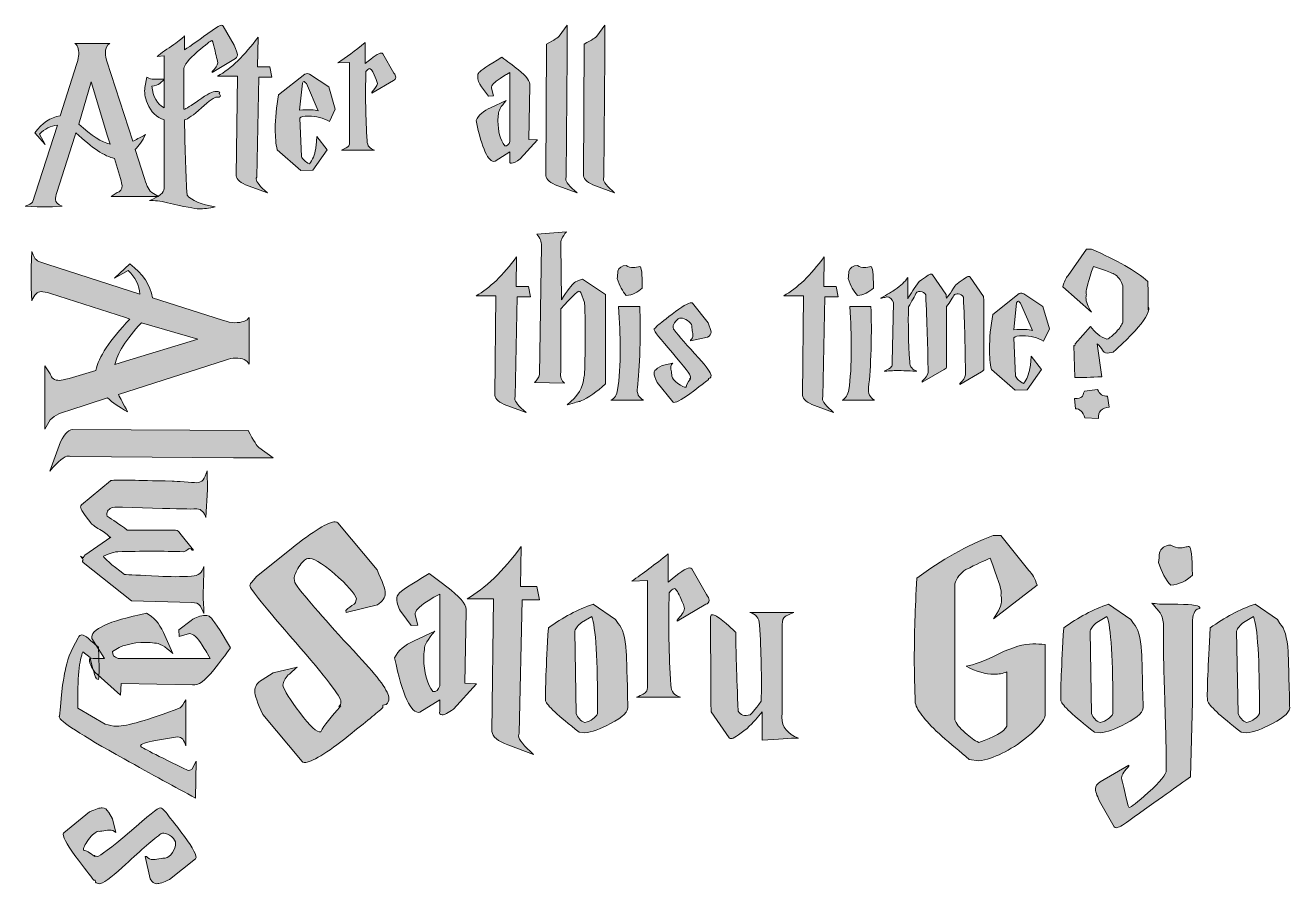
# Model space of a CAD drawing. Header units: centimetres. Extents: x 0.5 to 29, y -19.9 to -0.6.
import ezdxf

# ---------------------------------------------------------------- set-up
doc = ezdxf.new("R2010")
doc.units = ezdxf.units.CM
doc.header["$MEASUREMENT"] = 0
doc.layers.add('Capa 1', color=7, linetype='Continuous')

# ---------------------------------------------------------------- blocks, each defined once
blk = doc.blocks.new('block 2')
at = {"layer": 'Capa 1', "true_color": 0x1c1c1b}
h = blk.add_hatch(color=250, dxfattribs=at)
h.dxf.hatch_style = 2
edge = h.paths.add_edge_path()
edge.add_spline(control_points=[(4.103, -2.443), (4.153, -2.432), (4.267, -2.363), (4.446, -2.234), (4.625, -2.105), (4.755, -2.041), (4.837, -2.041), (4.862, -2.041), (4.887, -2.046), (4.912, -2.056), (4.905, -2.063), (4.902, -2.071), (4.902, -2.081), (4.902, -2.088), (4.904, -2.093), (4.907, -2.097), (4.921, -2.12), (4.928, -2.134), (4.928, -2.137), (4.928, -2.148), (4.919, -2.158), (4.902, -2.168), (4.884, -2.168), (4.866, -2.168), (4.849, -2.168), (4.796, -2.168), (4.68, -2.249), (4.5, -2.411), (4.32, -2.574), (4.193, -2.663), (4.119, -2.681), (4.133, -3.39), (4.152, -3.955), (4.177, -4.374), (4.283, -4.491), (4.493, -4.579), (4.807, -4.639), (4.676, -4.667), (4.554, -4.681), (4.441, -4.681), (4.357, -4.681), (4.122, -4.635), (3.738, -4.544), (3.575, -4.505), (3.441, -4.489), (3.335, -4.496), (3.554, -4.404), (3.664, -4.314), (3.664, -4.226), (3.664, -4.226), (3.664, -2.676), (3.664, -2.676), (3.489, -2.626), (3.364, -2.505), (3.287, -2.311), (3.231, -2.166), (3.212, -2.048), (3.23, -1.956), (3.23, -1.956), (3.276, -1.718), (3.276, -1.718), (3.331, -1.75), (3.381, -1.766), (3.426, -1.766), (3.426, -1.766), (3.664, -1.766), (3.664, -1.766), (3.664, -1.766), (3.664, -1.242), (3.664, -1.242), (3.664, -1.242), (3.505, -1.252), (3.505, -1.252), (3.604, -1.175), (3.729, -1.085), (3.881, -0.982), (4, -0.901), (4.08, -0.838), (4.119, -0.792), (4.119, -0.792), (4.119, -1.109), (4.119, -1.109), (4.26, -1.014), (4.468, -0.868), (4.743, -0.67), (4.852, -0.593), (4.923, -0.554), (4.955, -0.554), (4.969, -0.554), (4.981, -0.559), (4.992, -0.57), (4.992, -0.57), (5.24, -1.004), (5.24, -1.004), (5.286, -1.106), (5.309, -1.177), (5.309, -1.215), (5.309, -1.258), (5.283, -1.295), (5.23, -1.326), (5.23, -1.326), (4.743, -1.612), (4.743, -1.612), (4.743, -1.612), (4.743, -1.591), (4.743, -1.591), (4.817, -1.52), (4.859, -1.455), (4.87, -1.395), (4.849, -1.307), (4.819, -1.18), (4.78, -1.014), (4.762, -0.933), (4.747, -0.894), (4.732, -0.898), (4.708, -0.901), (4.602, -0.984), (4.415, -1.146), (4.21, -1.326), (4.108, -1.453), (4.108, -1.527), (4.108, -1.707), (4.106, -2.013), (4.103, -2.443)], knot_values=[0, 0, 0, 0, 1, 1, 1, 2, 2, 2, 3, 3, 3, 4, 4, 4, 5, 5, 5, 6, 6, 6, 7, 7, 7, 8, 8, 8, 9, 9, 9, 10, 10, 10, 11, 11, 11, 12, 12, 12, 13, 13, 13, 14, 14, 14, 15, 15, 15, 16, 16, 16, 17, 17, 17, 18, 18, 18, 19, 19, 19, 20, 20, 20, 21, 21, 21, 22, 22, 22, 23, 23, 23, 24, 24, 24, 25, 25, 25, 26, 26, 26, 27, 27, 27, 28, 28, 28, 29, 29, 29, 30, 30, 30, 31, 31, 31, 32, 32, 32, 33, 33, 33, 34, 34, 34, 35, 35, 35, 36, 36, 36, 37, 37, 37, 38, 38, 38, 39, 39, 39, 40, 40, 40, 41, 41, 41, 41], degree=3, periodic=1)
edge = h.paths.add_edge_path()
edge.add_spline(control_points=[(3.664, -1.776), (3.664, -1.776), (3.567, -1.866), (3.567, -1.866), (3.523, -1.898), (3.463, -1.916), (3.388, -1.919), (3.409, -2.159), (3.5, -2.323), (3.664, -2.411), (3.664, -2.411), (3.664, -1.776), (3.664, -1.776)], knot_values=[0, 0, 0, 0, 1, 1, 1, 2, 2, 2, 3, 3, 3, 4, 4, 4, 4], degree=3, periodic=1)
h = blk.add_hatch(color=250, dxfattribs=at)
h.dxf.hatch_style = 2
edge = h.paths.add_edge_path()
edge.add_spline(control_points=[(12.701, -3.967), (12.694, -3.981), (12.691, -3.995), (12.691, -4.009), (12.691, -4.073), (12.776, -4.177), (12.945, -4.321), (12.945, -4.321), (12.511, -4.163), (12.511, -4.163), (12.342, -4.099), (12.252, -4.023), (12.241, -3.935), (12.241, -3.935), (12.262, -0.977), (12.262, -0.977), (12.434, -0.882), (12.529, -0.822), (12.547, -0.797), (12.547, -0.797), (12.723, -0.554), (12.723, -0.554), (12.723, -0.554), (12.723, -1.226), (12.723, -1.226), (12.723, -1.226), (12.701, -3.967), (12.701, -3.967)], knot_values=[0, 0, 0, 0, 1, 1, 1, 2, 2, 2, 3, 3, 3, 4, 4, 4, 5, 5, 5, 6, 6, 6, 7, 7, 7, 8, 8, 8, 9, 9, 9, 9], degree=3, periodic=1)
h = blk.add_hatch(color=250, dxfattribs=at)
h.dxf.hatch_style = 2
edge = h.paths.add_edge_path()
edge.add_spline(control_points=[(13.548, -3.967), (13.541, -3.981), (13.537, -3.995), (13.537, -4.009), (13.537, -4.073), (13.622, -4.177), (13.791, -4.321), (13.791, -4.321), (13.358, -4.163), (13.358, -4.163), (13.188, -4.099), (13.098, -4.023), (13.088, -3.935), (13.088, -3.935), (13.108, -0.977), (13.108, -0.977), (13.281, -0.882), (13.376, -0.822), (13.393, -0.797), (13.393, -0.797), (13.569, -0.554), (13.569, -0.554), (13.569, -0.554), (13.569, -1.226), (13.569, -1.226), (13.569, -1.226), (13.548, -3.967), (13.548, -3.967)], knot_values=[0, 0, 0, 0, 1, 1, 1, 2, 2, 2, 3, 3, 3, 4, 4, 4, 5, 5, 5, 6, 6, 6, 7, 7, 7, 8, 8, 8, 9, 9, 9, 9], degree=3, periodic=1)
h = blk.add_hatch(color=250, dxfattribs=at)
h.dxf.hatch_style = 2
edge = h.paths.add_edge_path()
edge.add_spline(control_points=[(6.087, -1.718), (6.087, -1.718), (5.791, -1.718), (5.791, -1.718), (5.791, -1.718), (5.743, -3.967), (5.743, -3.967), (5.736, -3.981), (5.733, -3.995), (5.733, -4.009), (5.733, -4.073), (5.817, -4.177), (5.987, -4.321), (5.987, -4.321), (5.553, -4.163), (5.553, -4.163), (5.383, -4.099), (5.293, -4.023), (5.283, -3.935), (5.283, -3.935), (5.309, -1.697), (5.309, -1.697), (5.309, -1.697), (4.865, -1.697), (4.865, -1.697), (5.168, -1.527), (5.471, -1.235), (5.775, -0.818), (5.775, -0.818), (5.764, -1.49), (5.764, -1.49), (5.764, -1.49), (6.039, -1.49), (6.039, -1.49), (6.039, -1.49), (6.087, -1.718), (6.087, -1.718)], knot_values=[0, 0, 0, 0, 1, 1, 1, 2, 2, 2, 3, 3, 3, 4, 4, 4, 5, 5, 5, 6, 6, 6, 7, 7, 7, 8, 8, 8, 9, 9, 9, 10, 10, 10, 11, 11, 11, 12, 12, 12, 12], degree=3, periodic=1)
h = blk.add_hatch(color=250, dxfattribs=at)
h.dxf.hatch_style = 2
edge = h.paths.add_edge_path()
edge.add_spline(control_points=[(0.991, -3.231), (0.991, -3.231), (0.753, -2.972), (0.753, -2.972), (0.915, -2.75), (1.106, -2.623), (1.325, -2.591), (1.325, -2.591), (1.7, -1.411), (1.7, -1.411), (1.729, -1.323), (1.743, -1.256), (1.743, -1.21), (1.743, -1.076), (1.713, -0.993), (1.653, -0.961), (1.653, -0.961), (2.441, -0.961), (2.441, -0.961), (2.374, -0.993), (2.341, -1.071), (2.341, -1.194), (2.341, -1.236), (2.351, -1.291), (2.372, -1.358), (2.372, -1.358), (2.957, -3.162), (2.957, -3.162), (3.016, -3.134), (3.113, -3.083), (3.246, -3.009), (3.168, -3.154), (3.09, -3.267), (3.011, -3.348), (3.011, -3.348), (3.222, -3.999), (3.222, -3.999), (3.259, -4.108), (3.279, -4.165), (3.283, -4.168), (3.304, -4.222), (3.337, -4.271), (3.383, -4.314), (3.383, -4.314), (3.537, -4.406), (3.537, -4.406), (3.537, -4.406), (2.473, -4.406), (2.473, -4.406), (2.473, -4.406), (2.605, -4.315), (2.605, -4.315), (2.679, -4.297), (2.716, -4.243), (2.716, -4.154), (2.716, -4.132), (2.705, -4.08), (2.682, -3.998), (2.682, -3.998), (2.547, -3.547), (2.547, -3.547), (2.328, -3.501), (2.039, -3.31), (1.681, -2.973), (1.681, -2.973), (1.657, -3.046), (1.657, -3.046), (1.657, -3.046), (1.249, -4.31), (1.249, -4.31), (1.229, -4.378), (1.219, -4.431), (1.219, -4.469), (1.219, -4.529), (1.27, -4.581), (1.372, -4.623), (1.372, -4.623), (1.155, -4.634), (1.155, -4.634), (1.155, -4.634), (0.806, -4.634), (0.806, -4.634), (0.806, -4.634), (0.542, -4.623), (0.542, -4.623), (0.626, -4.595), (0.679, -4.563), (0.7, -4.528), (0.711, -4.51), (0.732, -4.452), (0.764, -4.353), (0.764, -4.353), (1.263, -2.803), (1.263, -2.803), (1.11, -2.814), (0.978, -2.879), (0.864, -2.999), (0.864, -2.999), (0.991, -3.231), (0.991, -3.231)], knot_values=[0, 0, 0, 0, 1, 1, 1, 2, 2, 2, 3, 3, 3, 4, 4, 4, 5, 5, 5, 6, 6, 6, 7, 7, 7, 8, 8, 8, 9, 9, 9, 10, 10, 10, 11, 11, 11, 12, 12, 12, 13, 13, 13, 14, 14, 14, 15, 15, 15, 16, 16, 16, 17, 17, 17, 18, 18, 18, 19, 19, 19, 20, 20, 20, 21, 21, 21, 22, 22, 22, 23, 23, 23, 24, 24, 24, 25, 25, 25, 26, 26, 26, 27, 27, 27, 28, 28, 28, 29, 29, 29, 30, 30, 30, 31, 31, 31, 32, 32, 32, 33, 33, 33, 33], degree=3, periodic=1)
edge = h.paths.add_edge_path()
edge.add_spline(control_points=[(2.448, -3.224), (2.448, -3.224), (2.391, -3.045), (2.391, -3.045), (2.391, -3.045), (2.024, -1.826), (2.024, -1.826), (2.024, -1.826), (1.743, -2.776), (1.743, -2.776), (2.028, -3.036), (2.263, -3.185), (2.448, -3.224)], knot_values=[0, 0, 0, 0, 1, 1, 1, 2, 2, 2, 3, 3, 3, 4, 4, 4, 4], degree=3, periodic=1)
h = blk.add_hatch(color=250, dxfattribs=at)
h.dxf.hatch_style = 2
edge = h.paths.add_edge_path()
edge.add_spline(control_points=[(7.569, -1.4), (7.749, -1.277), (7.953, -1.124), (8.182, -0.94), (8.182, -0.94), (8.182, -1.416), (8.182, -1.416), (8.366, -1.258), (8.486, -1.178), (8.542, -1.178), (8.56, -1.178), (8.572, -1.184), (8.579, -1.194), (8.579, -1.194), (8.828, -1.628), (8.828, -1.628), (8.856, -1.66), (8.87, -1.692), (8.87, -1.723), (8.87, -1.759), (8.853, -1.781), (8.817, -1.792), (8.817, -1.792), (8.331, -2.078), (8.331, -2.078), (8.331, -2.078), (8.331, -2.057), (8.331, -2.057), (8.405, -1.986), (8.447, -1.921), (8.458, -1.861), (8.443, -1.808), (8.419, -1.743), (8.384, -1.665), (8.338, -1.566), (8.302, -1.52), (8.278, -1.527), (8.257, -1.531), (8.23, -1.554), (8.198, -1.596), (8.184, -2.122), (8.193, -2.641), (8.225, -3.152), (8.232, -3.265), (8.286, -3.334), (8.389, -3.358), (8.339, -3.358), (8.264, -3.358), (8.164, -3.358), (8.063, -3.358), (7.988, -3.358), (7.939, -3.358), (7.907, -3.358), (7.859, -3.358), (7.794, -3.358), (7.728, -3.358), (7.68, -3.358), (7.648, -3.358), (7.74, -3.32), (7.794, -3.288), (7.812, -3.263), (7.826, -3.249), (7.833, -3.214), (7.833, -3.157), (7.833, -3.157), (7.833, -1.39), (7.833, -1.39), (7.833, -1.39), (7.569, -1.4), (7.569, -1.4)], knot_values=[0, 0, 0, 0, 1, 1, 1, 2, 2, 2, 3, 3, 3, 4, 4, 4, 5, 5, 5, 6, 6, 6, 7, 7, 7, 8, 8, 8, 9, 9, 9, 10, 10, 10, 11, 11, 11, 12, 12, 12, 13, 13, 13, 14, 14, 14, 15, 15, 15, 16, 16, 16, 17, 17, 17, 18, 18, 18, 19, 19, 19, 20, 20, 20, 21, 21, 21, 22, 22, 22, 23, 23, 23, 23], degree=3, periodic=1)
h = blk.add_hatch(color=250, dxfattribs=at)
h.dxf.hatch_style = 2
edge = h.paths.add_edge_path()
edge.add_spline(control_points=[(10.955, -2.147), (10.955, -2.147), (10.796, -1.935), (10.796, -1.935), (10.74, -1.861), (10.712, -1.781), (10.712, -1.697), (10.712, -1.665), (10.721, -1.639), (10.738, -1.617), (10.774, -1.572), (10.946, -1.457), (11.257, -1.273), (11.373, -1.358), (11.497, -1.452), (11.627, -1.554), (11.814, -1.702), (11.899, -1.822), (11.881, -1.914), (11.881, -1.914), (11.86, -3.12), (11.86, -3.12), (11.86, -3.12), (12.056, -3.131), (12.056, -3.131), (12.056, -3.131), (11.668, -3.559), (11.668, -3.559), (11.579, -3.623), (11.514, -3.655), (11.474, -3.655), (11.439, -3.655), (11.426, -3.634), (11.437, -3.591), (11.437, -3.591), (11.437, -3.401), (11.437, -3.401), (11.437, -3.401), (11.103, -3.612), (11.103, -3.612), (10.95, -3.641), (10.807, -3.334), (10.675, -2.692), (10.735, -2.572), (10.844, -2.477), (11.003, -2.406), (11.003, -2.406), (11.352, -2.247), (11.352, -2.247), (11.232, -2.378), (11.174, -2.48), (11.178, -2.554), (11.17, -2.604), (11.167, -2.653), (11.167, -2.702), (11.167, -2.939), (11.218, -3.126), (11.32, -3.263), (11.377, -3.27), (11.416, -3.239), (11.437, -3.168), (11.437, -3.168), (11.437, -1.617), (11.437, -1.617), (11.437, -1.617), (11.357, -1.66), (11.357, -1.66), (11.34, -1.67), (11.292, -1.7), (11.215, -1.75), (11.084, -1.831), (11.019, -1.903), (11.019, -1.967), (11.019, -1.967), (11.066, -2.141), (11.066, -2.141), (11.066, -2.141), (10.955, -2.147), (10.955, -2.147)], knot_values=[0, 0, 0, 0, 1, 1, 1, 2, 2, 2, 3, 3, 3, 4, 4, 4, 5, 5, 5, 6, 6, 6, 7, 7, 7, 8, 8, 8, 9, 9, 9, 10, 10, 10, 11, 11, 11, 12, 12, 12, 13, 13, 13, 14, 14, 14, 15, 15, 15, 16, 16, 16, 17, 17, 17, 18, 18, 18, 19, 19, 19, 20, 20, 20, 21, 21, 21, 22, 22, 22, 23, 23, 23, 24, 24, 24, 25, 25, 25, 26, 26, 26, 26], degree=3, periodic=1)
h = blk.add_hatch(color=250, dxfattribs=at)
h.dxf.hatch_style = 2
edge = h.paths.add_edge_path()
edge.add_spline(control_points=[(7.51, -2.443), (7.51, -2.443), (7.378, -2.718), (7.378, -2.718), (7.241, -2.637), (7.084, -2.596), (6.907, -2.596), (6.801, -2.596), (6.736, -2.611), (6.711, -2.639), (6.711, -2.639), (6.748, -3.507), (6.748, -3.507), (6.777, -3.567), (6.837, -3.621), (6.928, -3.671), (6.999, -3.579), (7.047, -3.464), (7.071, -3.327), (7.075, -3.313), (7.084, -3.223), (7.098, -3.057), (7.098, -3.057), (7.331, -3.353), (7.331, -3.353), (7.331, -3.353), (7.008, -3.813), (7.008, -3.813), (7.008, -3.813), (6.738, -3.819), (6.738, -3.819), (6.738, -3.819), (6.203, -3.353), (6.203, -3.353), (6.175, -3.219), (6.161, -3.066), (6.161, -2.893), (6.161, -2.646), (6.186, -2.387), (6.235, -2.115), (6.235, -2.115), (6.828, -1.649), (6.828, -1.649), (6.87, -1.635), (6.905, -1.637), (6.934, -1.654), (6.934, -1.654), (7.362, -1.935), (7.362, -1.935), (7.362, -1.935), (7.51, -2.443), (7.51, -2.443)], knot_values=[0, 0, 0, 0, 1, 1, 1, 2, 2, 2, 3, 3, 3, 4, 4, 4, 5, 5, 5, 6, 6, 6, 7, 7, 7, 8, 8, 8, 9, 9, 9, 10, 10, 10, 11, 11, 11, 12, 12, 12, 13, 13, 13, 14, 14, 14, 15, 15, 15, 16, 16, 16, 17, 17, 17, 17], degree=3, periodic=1)
edge = h.paths.add_edge_path()
edge.add_spline(control_points=[(7.129, -2.475), (7.129, -2.475), (6.86, -1.866), (6.86, -1.866), (6.835, -1.834), (6.819, -1.819), (6.812, -1.819), (6.798, -1.819), (6.784, -1.831), (6.77, -1.856), (6.77, -1.856), (6.706, -2.459), (6.706, -2.459), (6.904, -2.448), (7.045, -2.454), (7.129, -2.475)], knot_values=[0, 0, 0, 0, 1, 1, 1, 2, 2, 2, 3, 3, 3, 4, 4, 4, 5, 5, 5, 5], degree=3, periodic=1)
h = blk.add_hatch(color=250, dxfattribs=at)
h.dxf.hatch_style = 2
edge = h.paths.add_edge_path()
edge.add_spline(control_points=[(13.016, -9.006), (12.998, -9.013), (12.9, -9.04), (12.72, -9.086), (12.963, -8.899), (13.09, -8.692), (13.101, -8.467), (13.115, -8.445), (13.124, -8.221), (13.127, -7.795), (13.131, -7.378), (13.127, -7.041), (13.116, -6.784), (13.116, -6.784), (13.03, -6.562), (13.03, -6.562), (13.019, -6.544), (13.005, -6.535), (12.987, -6.535), (12.954, -6.535), (12.82, -6.667), (12.582, -6.932), (12.582, -6.932), (12.582, -8.35), (12.582, -8.35), (12.564, -8.463), (12.593, -8.548), (12.667, -8.604), (12.667, -8.604), (11.989, -8.588), (11.989, -8.588), (12.046, -8.539), (12.083, -8.477), (12.101, -8.403), (12.101, -8.403), (12.148, -5.509), (12.148, -5.509), (12.148, -5.42), (12.113, -5.334), (12.042, -5.249), (12.042, -5.249), (12.709, -5.196), (12.709, -5.196), (12.61, -5.309), (12.568, -5.405), (12.582, -5.482), (12.582, -5.482), (12.593, -6.726), (12.593, -6.726), (12.732, -6.518), (12.83, -6.389), (12.887, -6.339), (12.912, -6.318), (12.973, -6.292), (13.069, -6.26), (13.069, -6.26), (13.582, -6.609), (13.582, -6.609), (13.582, -6.609), (13.582, -8.615), (13.582, -8.615), (13.395, -8.798), (13.207, -8.929), (13.016, -9.006)], knot_values=[0, 0, 0, 0, 1, 1, 1, 2, 2, 2, 3, 3, 3, 4, 4, 4, 5, 5, 5, 6, 6, 6, 7, 7, 7, 8, 8, 8, 9, 9, 9, 10, 10, 10, 11, 11, 11, 12, 12, 12, 13, 13, 13, 14, 14, 14, 15, 15, 15, 16, 16, 16, 17, 17, 17, 18, 18, 18, 19, 19, 19, 20, 20, 20, 21, 21, 21, 21], degree=3, periodic=1)
h = blk.add_hatch(color=250, dxfattribs=at)
h.dxf.hatch_style = 2
edge = h.paths.add_edge_path()
edge.add_spline(control_points=[(24.134, -8.477), (24.134, -8.477), (24.118, -7.752), (24.118, -7.752), (24.118, -7.752), (24.139, -7.758), (24.139, -7.758), (24.139, -7.758), (24.144, -7.715), (24.144, -7.715), (24.144, -7.715), (24.486, -7.324), (24.486, -7.324), (24.585, -7.461), (24.709, -7.558), (24.86, -7.615), (24.923, -7.583), (24.994, -7.526), (25.071, -7.443), (25.148, -7.36), (25.196, -7.288), (25.213, -7.228), (25.213, -7.228), (25.213, -6.413), (25.213, -6.413), (25.188, -6.311), (25.133, -6.228), (25.048, -6.165), (24.988, -6.13), (24.899, -6.092), (24.782, -6.054), (24.782, -6.054), (24.553, -5.974), (24.553, -5.974), (24.446, -6.306), (24.393, -6.5), (24.393, -6.556), (24.393, -6.574), (24.395, -6.59), (24.398, -6.604), (24.391, -6.629), (24.388, -6.653), (24.388, -6.678), (24.388, -6.773), (24.428, -6.881), (24.509, -7.001), (24.509, -7.001), (23.864, -6.435), (23.864, -6.435), (23.895, -6.322), (23.936, -6.237), (23.985, -6.181), (23.985, -6.181), (24.398, -5.588), (24.398, -5.588), (24.398, -5.588), (24.515, -5.588), (24.515, -5.588), (25.086, -5.835), (25.508, -6.077), (25.779, -6.313), (25.783, -6.412), (25.785, -6.618), (25.785, -6.932), (25.785, -6.971), (25.788, -6.958), (25.795, -6.895), (25.799, -6.909), (25.8, -6.925), (25.8, -6.943), (25.772, -7.084), (25.642, -7.273), (25.409, -7.509), (25.307, -7.615), (25.171, -7.745), (25.001, -7.9), (25.001, -7.9), (24.864, -7.927), (24.864, -7.927), (24.811, -7.92), (24.776, -7.897), (24.758, -7.858), (24.73, -7.802), (24.691, -7.756), (24.642, -7.72), (24.642, -7.72), (24.742, -8.456), (24.742, -8.456), (24.499, -8.47), (24.296, -8.477), (24.134, -8.477)], knot_values=[0, 0, 0, 0, 1, 1, 1, 2, 2, 2, 3, 3, 3, 4, 4, 4, 5, 5, 5, 6, 6, 6, 7, 7, 7, 8, 8, 8, 9, 9, 9, 10, 10, 10, 11, 11, 11, 12, 12, 12, 13, 13, 13, 14, 14, 14, 15, 15, 15, 16, 16, 16, 17, 17, 17, 18, 18, 18, 19, 19, 19, 20, 20, 20, 21, 21, 21, 22, 22, 22, 23, 23, 23, 24, 24, 24, 25, 25, 25, 26, 26, 26, 27, 27, 27, 28, 28, 28, 29, 29, 29, 30, 30, 30, 30], degree=3, periodic=1)
edge = h.paths.add_edge_path()
edge.add_spline(control_points=[(24.351, -8.784), (24.329, -8.851), (24.312, -8.892), (24.298, -8.906), (24.269, -8.934), (24.213, -8.946), (24.128, -8.943), (24.128, -8.943), (24.149, -9.176), (24.149, -9.176), (24.252, -9.176), (24.322, -9.245), (24.361, -9.382), (24.361, -9.382), (24.668, -9.393), (24.668, -9.393), (24.657, -9.319), (24.676, -9.259), (24.724, -9.213), (24.771, -9.167), (24.832, -9.144), (24.906, -9.144), (24.906, -9.144), (24.874, -8.89), (24.874, -8.89), (24.769, -8.901), (24.693, -8.851), (24.647, -8.742), (24.647, -8.742), (24.351, -8.784), (24.351, -8.784)], knot_values=[0, 0, 0, 0, 1, 1, 1, 2, 2, 2, 3, 3, 3, 4, 4, 4, 5, 5, 5, 6, 6, 6, 7, 7, 7, 8, 8, 8, 9, 9, 9, 10, 10, 10, 10], degree=3, periodic=1)
h = blk.add_hatch(color=250, dxfattribs=at)
h.dxf.hatch_style = 2
edge = h.paths.add_edge_path()
edge.add_spline(control_points=[(11.9, -6.657), (11.9, -6.657), (11.603, -6.657), (11.603, -6.657), (11.603, -6.657), (11.556, -8.906), (11.556, -8.906), (11.548, -8.92), (11.545, -8.934), (11.545, -8.948), (11.545, -9.012), (11.63, -9.116), (11.799, -9.26), (11.799, -9.26), (11.365, -9.102), (11.365, -9.102), (11.196, -9.038), (11.106, -8.962), (11.095, -8.874), (11.095, -8.874), (11.122, -6.636), (11.122, -6.636), (11.122, -6.636), (10.677, -6.636), (10.677, -6.636), (10.981, -6.466), (11.284, -6.174), (11.587, -5.757), (11.587, -5.757), (11.577, -6.429), (11.577, -6.429), (11.577, -6.429), (11.852, -6.429), (11.852, -6.429), (11.852, -6.429), (11.9, -6.657), (11.9, -6.657)], knot_values=[0, 0, 0, 0, 1, 1, 1, 2, 2, 2, 3, 3, 3, 4, 4, 4, 5, 5, 5, 6, 6, 6, 7, 7, 7, 8, 8, 8, 9, 9, 9, 10, 10, 10, 11, 11, 11, 12, 12, 12, 12], degree=3, periodic=1)
h = blk.add_hatch(color=250, dxfattribs=at)
h.dxf.hatch_style = 2
edge = h.paths.add_edge_path()
edge.add_spline(control_points=[(13.857, -8.752), (13.896, -8.502), (13.916, -8.19), (13.916, -7.816), (13.916, -7.534), (13.903, -7.221), (13.879, -6.879), (13.879, -6.879), (14.355, -6.879), (14.355, -6.879), (14.369, -7.147), (14.371, -7.466), (14.36, -7.837), (14.35, -8.2), (14.33, -8.488), (14.302, -8.699), (14.284, -8.83), (14.33, -8.925), (14.439, -8.985), (14.439, -8.985), (13.709, -8.985), (13.709, -8.985), (13.79, -8.939), (13.84, -8.862), (13.857, -8.752)], knot_values=[0, 0, 0, 0, 1, 1, 1, 2, 2, 2, 3, 3, 3, 4, 4, 4, 5, 5, 5, 6, 6, 6, 7, 7, 7, 8, 8, 8, 8], degree=3, periodic=1)
edge = h.paths.add_edge_path()
edge.add_spline(control_points=[(13.863, -6.085), (13.859, -6.138), (13.854, -6.193), (13.847, -6.249), (13.9, -6.412), (13.969, -6.539), (14.053, -6.63), (14.191, -6.616), (14.311, -6.56), (14.413, -6.461), (14.413, -6.14), (14.394, -5.98), (14.355, -5.98), (14.341, -5.98), (14.318, -5.983), (14.286, -5.99), (14.254, -5.997), (14.231, -6.001), (14.217, -6.001), (14.154, -6.001), (14.099, -5.985), (14.053, -5.953), (13.951, -5.96), (13.887, -6.004), (13.863, -6.085)], knot_values=[0, 0, 0, 0, 1, 1, 1, 2, 2, 2, 3, 3, 3, 4, 4, 4, 5, 5, 5, 6, 6, 6, 7, 7, 7, 8, 8, 8, 8], degree=3, periodic=1)
h = blk.add_hatch(color=250, dxfattribs=at)
h.dxf.hatch_style = 2
edge = h.paths.add_edge_path()
edge.add_spline(control_points=[(18.816, -6.657), (18.816, -6.657), (18.519, -6.657), (18.519, -6.657), (18.519, -6.657), (18.472, -8.906), (18.472, -8.906), (18.465, -8.92), (18.461, -8.934), (18.461, -8.948), (18.461, -9.012), (18.546, -9.116), (18.715, -9.26), (18.715, -9.26), (18.281, -9.102), (18.281, -9.102), (18.112, -9.038), (18.022, -8.962), (18.011, -8.874), (18.011, -8.874), (18.038, -6.636), (18.038, -6.636), (18.038, -6.636), (17.593, -6.636), (17.593, -6.636), (17.897, -6.466), (18.2, -6.174), (18.503, -5.757), (18.503, -5.757), (18.493, -6.429), (18.493, -6.429), (18.493, -6.429), (18.768, -6.429), (18.768, -6.429), (18.768, -6.429), (18.816, -6.657), (18.816, -6.657)], knot_values=[0, 0, 0, 0, 1, 1, 1, 2, 2, 2, 3, 3, 3, 4, 4, 4, 5, 5, 5, 6, 6, 6, 7, 7, 7, 8, 8, 8, 9, 9, 9, 10, 10, 10, 11, 11, 11, 12, 12, 12, 12], degree=3, periodic=1)
h = blk.add_hatch(color=250, dxfattribs=at)
h.dxf.hatch_style = 2
edge = h.paths.add_edge_path()
edge.add_spline(control_points=[(19.054, -8.752), (19.093, -8.502), (19.112, -8.19), (19.112, -7.816), (19.112, -7.534), (19.1, -7.221), (19.075, -6.879), (19.075, -6.879), (19.551, -6.879), (19.551, -6.879), (19.565, -7.147), (19.567, -7.466), (19.556, -7.837), (19.546, -8.2), (19.526, -8.488), (19.498, -8.699), (19.481, -8.83), (19.526, -8.925), (19.636, -8.985), (19.636, -8.985), (18.906, -8.985), (18.906, -8.985), (18.987, -8.939), (19.036, -8.862), (19.054, -8.752)], knot_values=[0, 0, 0, 0, 1, 1, 1, 2, 2, 2, 3, 3, 3, 4, 4, 4, 5, 5, 5, 6, 6, 6, 7, 7, 7, 8, 8, 8, 8], degree=3, periodic=1)
edge = h.paths.add_edge_path()
edge.add_spline(control_points=[(19.059, -6.085), (19.055, -6.138), (19.05, -6.193), (19.043, -6.249), (19.096, -6.412), (19.165, -6.539), (19.25, -6.63), (19.387, -6.616), (19.507, -6.56), (19.609, -6.461), (19.609, -6.14), (19.59, -5.98), (19.551, -5.98), (19.537, -5.98), (19.514, -5.983), (19.482, -5.99), (19.451, -5.997), (19.428, -6.001), (19.414, -6.001), (19.35, -6.001), (19.295, -5.985), (19.25, -5.953), (19.147, -5.96), (19.084, -6.004), (19.059, -6.085)], knot_values=[0, 0, 0, 0, 1, 1, 1, 2, 2, 2, 3, 3, 3, 4, 4, 4, 5, 5, 5, 6, 6, 6, 7, 7, 7, 8, 8, 8, 8], degree=3, periodic=1)
h = blk.add_hatch(color=250, dxfattribs=at)
h.dxf.hatch_style = 2
edge = h.paths.add_edge_path()
edge.add_spline(control_points=[(21.25, -6.689), (21.285, -6.66), (21.326, -6.605), (21.374, -6.522), (21.422, -6.439), (21.458, -6.389), (21.483, -6.371), (21.631, -6.258), (21.719, -6.202), (21.747, -6.202), (21.765, -6.202), (21.777, -6.207), (21.784, -6.218), (21.784, -6.218), (22.086, -6.652), (22.086, -6.652), (22.089, -6.655), (22.091, -7.197), (22.091, -8.276), (22.091, -8.311), (22.073, -8.334), (22.038, -8.345), (22.038, -8.345), (21.551, -8.631), (21.551, -8.631), (21.551, -8.631), (21.551, -8.61), (21.551, -8.61), (21.625, -8.539), (21.668, -8.474), (21.678, -8.414), (21.675, -7.856), (21.659, -7.274), (21.631, -6.667), (21.606, -6.618), (21.566, -6.593), (21.511, -6.593), (21.486, -6.593), (21.46, -6.597), (21.432, -6.604), (21.394, -6.675), (21.335, -6.766), (21.255, -6.879), (21.255, -6.879), (21.255, -7.461), (21.255, -7.461), (21.255, -7.461), (21.255, -7.985), (21.255, -7.985), (21.255, -7.996), (21.255, -8.02), (21.255, -8.059), (21.255, -8.059), (21.255, -8.176), (21.255, -8.176), (21.255, -8.176), (21.255, -8.223), (21.255, -8.223), (21.255, -8.258), (21.237, -8.281), (21.201, -8.292), (21.201, -8.292), (20.705, -8.578), (20.705, -8.578), (20.705, -8.578), (20.705, -8.557), (20.705, -8.557), (20.782, -8.486), (20.826, -8.421), (20.837, -8.361), (20.833, -7.803), (20.815, -7.221), (20.784, -6.615), (20.759, -6.565), (20.719, -6.54), (20.662, -6.54), (20.638, -6.54), (20.611, -6.544), (20.583, -6.551), (20.534, -6.646), (20.472, -6.757), (20.398, -6.884), (20.387, -7.262), (20.396, -7.675), (20.424, -8.123), (20.431, -8.236), (20.486, -8.304), (20.588, -8.329), (20.539, -8.329), (20.464, -8.327), (20.363, -8.324), (20.263, -8.32), (20.188, -8.318), (20.138, -8.318), (20.107, -8.318), (20.058, -8.32), (19.993, -8.324), (19.928, -8.327), (19.879, -8.329), (19.847, -8.329), (19.939, -8.29), (19.994, -8.258), (20.011, -8.234), (20.026, -8.22), (20.033, -8.184), (20.033, -8.128), (20.033, -8.128), (20.059, -6.789), (20.059, -6.789), (20.024, -6.704), (19.976, -6.662), (19.916, -6.662), (19.902, -6.662), (19.878, -6.667), (19.845, -6.678), (19.811, -6.689), (19.786, -6.692), (19.768, -6.689), (19.93, -6.6), (20.041, -6.535), (20.101, -6.493), (20.221, -6.412), (20.315, -6.323), (20.382, -6.228), (20.382, -6.228), (20.382, -6.704), (20.382, -6.704), (20.449, -6.588), (20.534, -6.459), (20.636, -6.318), (20.784, -6.205), (20.872, -6.149), (20.9, -6.149), (20.918, -6.149), (20.93, -6.154), (20.938, -6.165), (20.938, -6.165), (21.239, -6.599), (21.239, -6.599), (21.243, -6.602), (21.246, -6.632), (21.25, -6.689)], knot_values=[0, 0, 0, 0, 1, 1, 1, 2, 2, 2, 3, 3, 3, 4, 4, 4, 5, 5, 5, 6, 6, 6, 7, 7, 7, 8, 8, 8, 9, 9, 9, 10, 10, 10, 11, 11, 11, 12, 12, 12, 13, 13, 13, 14, 14, 14, 15, 15, 15, 16, 16, 16, 17, 17, 17, 18, 18, 18, 19, 19, 19, 20, 20, 20, 21, 21, 21, 22, 22, 22, 23, 23, 23, 24, 24, 24, 25, 25, 25, 26, 26, 26, 27, 27, 27, 28, 28, 28, 29, 29, 29, 30, 30, 30, 31, 31, 31, 32, 32, 32, 33, 33, 33, 34, 34, 34, 35, 35, 35, 36, 36, 36, 37, 37, 37, 38, 38, 38, 39, 39, 39, 40, 40, 40, 41, 41, 41, 42, 42, 42, 43, 43, 43, 44, 44, 44, 45, 45, 45, 46, 46, 46, 47, 47, 47, 47], degree=3, periodic=1)
h = blk.add_hatch(color=250, dxfattribs=at)
h.dxf.hatch_style = 2
edge = h.paths.add_edge_path()
edge.add_spline(control_points=[(15.9, -8.52), (15.872, -8.541), (15.759, -8.627), (15.561, -8.779), (15.339, -8.948), (15.193, -9.033), (15.122, -9.033), (15.112, -9.033), (15.104, -9.029), (15.101, -9.022), (15.101, -9.022), (14.746, -8.588), (14.746, -8.588), (14.7, -8.486), (14.678, -8.416), (14.678, -8.377), (14.678, -8.334), (14.704, -8.297), (14.757, -8.266), (14.757, -8.266), (14.863, -8.202), (14.863, -8.202), (14.863, -8.202), (15.096, -8.149), (15.096, -8.149), (15.067, -8.177), (15.053, -8.213), (15.053, -8.255), (15.053, -8.269), (15.058, -8.3), (15.066, -8.348), (15.075, -8.395), (15.078, -8.428), (15.074, -8.445), (15.085, -8.488), (15.132, -8.542), (15.215, -8.607), (15.299, -8.672), (15.36, -8.699), (15.398, -8.689), (15.398, -8.65), (15.432, -8.588), (15.498, -8.504), (15.498, -8.504), (15.477, -8.509), (15.477, -8.509), (15.491, -8.498), (15.498, -8.482), (15.498, -8.461), (15.498, -8.415), (15.361, -8.234), (15.088, -7.917), (14.814, -7.6), (14.678, -7.428), (14.678, -7.4), (14.678, -7.382), (14.685, -7.37), (14.699, -7.362), (14.699, -7.362), (14.746, -7.309), (14.746, -7.309), (14.774, -7.288), (14.886, -7.201), (15.082, -7.049), (15.302, -6.879), (15.447, -6.794), (15.517, -6.794), (15.528, -6.794), (15.535, -6.798), (15.538, -6.805), (15.538, -6.805), (15.89, -7.242), (15.89, -7.242), (15.935, -7.345), (15.958, -7.416), (15.958, -7.455), (15.958, -7.497), (15.932, -7.535), (15.879, -7.567), (15.879, -7.567), (15.498, -7.652), (15.498, -7.652), (15.498, -7.652), (15.498, -7.631), (15.498, -7.631), (15.533, -7.602), (15.551, -7.565), (15.551, -7.519), (15.551, -7.502), (15.546, -7.468), (15.537, -7.419), (15.529, -7.37), (15.526, -7.334), (15.53, -7.313), (15.519, -7.271), (15.486, -7.231), (15.432, -7.194), (15.377, -7.157), (15.327, -7.138), (15.281, -7.138), (15.242, -7.138), (15.203, -7.161), (15.164, -7.207), (15.126, -7.253), (15.106, -7.297), (15.106, -7.339), (15.106, -7.364), (15.113, -7.385), (15.127, -7.403), (15.237, -7.544), (15.422, -7.756), (15.683, -8.038), (15.866, -8.236), (15.958, -8.366), (15.958, -8.43), (15.958, -8.454), (15.949, -8.474), (15.932, -8.488), (15.932, -8.488), (15.9, -8.493), (15.9, -8.493), (15.9, -8.493), (15.9, -8.52), (15.9, -8.52)], knot_values=[0, 0, 0, 0, 1, 1, 1, 2, 2, 2, 3, 3, 3, 4, 4, 4, 5, 5, 5, 6, 6, 6, 7, 7, 7, 8, 8, 8, 9, 9, 9, 10, 10, 10, 11, 11, 11, 12, 12, 12, 13, 13, 13, 14, 14, 14, 15, 15, 15, 16, 16, 16, 17, 17, 17, 18, 18, 18, 19, 19, 19, 20, 20, 20, 21, 21, 21, 22, 22, 22, 23, 23, 23, 24, 24, 24, 25, 25, 25, 26, 26, 26, 27, 27, 27, 28, 28, 28, 29, 29, 29, 30, 30, 30, 31, 31, 31, 32, 32, 32, 33, 33, 33, 34, 34, 34, 35, 35, 35, 36, 36, 36, 37, 37, 37, 38, 38, 38, 39, 39, 39, 40, 40, 40, 41, 41, 41, 41], degree=3, periodic=1)
h = blk.add_hatch(color=250, dxfattribs=at)
h.dxf.hatch_style = 2
edge = h.paths.add_edge_path()
edge.add_spline(control_points=[(23.567, -7.382), (23.567, -7.382), (23.435, -7.657), (23.435, -7.657), (23.298, -7.576), (23.141, -7.535), (22.964, -7.535), (22.858, -7.535), (22.793, -7.549), (22.768, -7.578), (22.768, -7.578), (22.805, -8.445), (22.805, -8.445), (22.834, -8.505), (22.894, -8.56), (22.985, -8.61), (23.056, -8.518), (23.103, -8.403), (23.128, -8.266), (23.132, -8.251), (23.141, -8.162), (23.155, -7.996), (23.155, -7.996), (23.388, -8.292), (23.388, -8.292), (23.388, -8.292), (23.065, -8.752), (23.065, -8.752), (23.065, -8.752), (22.795, -8.758), (22.795, -8.758), (22.795, -8.758), (22.26, -8.292), (22.26, -8.292), (22.232, -8.158), (22.218, -8.005), (22.218, -7.832), (22.218, -7.585), (22.243, -7.325), (22.292, -7.054), (22.292, -7.054), (22.885, -6.588), (22.885, -6.588), (22.927, -6.574), (22.962, -6.576), (22.991, -6.593), (22.991, -6.593), (23.419, -6.874), (23.419, -6.874), (23.419, -6.874), (23.567, -7.382), (23.567, -7.382)], knot_values=[0, 0, 0, 0, 1, 1, 1, 2, 2, 2, 3, 3, 3, 4, 4, 4, 5, 5, 5, 6, 6, 6, 7, 7, 7, 8, 8, 8, 9, 9, 9, 10, 10, 10, 11, 11, 11, 12, 12, 12, 13, 13, 13, 14, 14, 14, 15, 15, 15, 16, 16, 16, 17, 17, 17, 17], degree=3, periodic=1)
edge = h.paths.add_edge_path()
edge.add_spline(control_points=[(23.186, -7.414), (23.186, -7.414), (22.917, -6.805), (22.917, -6.805), (22.892, -6.773), (22.876, -6.757), (22.869, -6.757), (22.855, -6.757), (22.841, -6.77), (22.827, -6.794), (22.827, -6.794), (22.763, -7.398), (22.763, -7.398), (22.961, -7.387), (23.102, -7.392), (23.186, -7.414)], knot_values=[0, 0, 0, 0, 1, 1, 1, 2, 2, 2, 3, 3, 3, 4, 4, 4, 5, 5, 5, 5], degree=3, periodic=1)
at = {"layer": 'Capa 1', "lineweight": 0}
for points, knots in [([(4.103, -2.443), (4.153, -2.432), (4.267, -2.363), (4.446, -2.234), (4.625, -2.105), (4.755, -2.041), (4.837, -2.041), (4.862, -2.041), (4.887, -2.046), (4.912, -2.056), (4.905, -2.063), (4.902, -2.071), (4.902, -2.081), (4.902, -2.088), (4.904, -2.093), (4.907, -2.097), (4.921, -2.12), (4.928, -2.134), (4.928, -2.137), (4.928, -2.148), (4.919, -2.158), (4.902, -2.168), (4.884, -2.168), (4.866, -2.168), (4.849, -2.168), (4.796, -2.168), (4.68, -2.249), (4.5, -2.411), (4.32, -2.574), (4.193, -2.663), (4.119, -2.681), (4.133, -3.39), (4.152, -3.955), (4.177, -4.374), (4.283, -4.491), (4.493, -4.579), (4.807, -4.639), (4.676, -4.667), (4.554, -4.681), (4.441, -4.681), (4.357, -4.681), (4.122, -4.635), (3.738, -4.544), (3.575, -4.505), (3.441, -4.489), (3.335, -4.496), (3.554, -4.404), (3.664, -4.314), (3.664, -4.226), (3.664, -4.226), (3.664, -2.676), (3.664, -2.676), (3.489, -2.626), (3.364, -2.505), (3.287, -2.311), (3.231, -2.166), (3.212, -2.048), (3.23, -1.956), (3.23, -1.956), (3.276, -1.718), (3.276, -1.718), (3.331, -1.75), (3.381, -1.766), (3.426, -1.766), (3.426, -1.766), (3.664, -1.766), (3.664, -1.766), (3.664, -1.766), (3.664, -1.242), (3.664, -1.242), (3.664, -1.242), (3.505, -1.252), (3.505, -1.252), (3.604, -1.175), (3.729, -1.085), (3.881, -0.982), (4, -0.901), (4.08, -0.838), (4.119, -0.792), (4.119, -0.792), (4.119, -1.109), (4.119, -1.109), (4.26, -1.014), (4.468, -0.868), (4.743, -0.67), (4.852, -0.593), (4.923, -0.554), (4.955, -0.554), (4.969, -0.554), (4.981, -0.559), (4.992, -0.57), (4.992, -0.57), (5.24, -1.004), (5.24, -1.004), (5.286, -1.106), (5.309, -1.177), (5.309, -1.215), (5.309, -1.258), (5.283, -1.295), (5.23, -1.326), (5.23, -1.326), (4.743, -1.612), (4.743, -1.612), (4.743, -1.612), (4.743, -1.591), (4.743, -1.591), (4.817, -1.52), (4.859, -1.455), (4.87, -1.395), (4.849, -1.307), (4.819, -1.18), (4.78, -1.014), (4.762, -0.933), (4.747, -0.894), (4.732, -0.898), (4.708, -0.901), (4.602, -0.984), (4.415, -1.146), (4.21, -1.326), (4.108, -1.453), (4.108, -1.527), (4.108, -1.707), (4.106, -2.013), (4.103, -2.443)], [0, 0, 0, 0, 1, 1, 1, 2, 2, 2, 3, 3, 3, 4, 4, 4, 5, 5, 5, 6, 6, 6, 7, 7, 7, 8, 8, 8, 9, 9, 9, 10, 10, 10, 11, 11, 11, 12, 12, 12, 13, 13, 13, 14, 14, 14, 15, 15, 15, 16, 16, 16, 17, 17, 17, 18, 18, 18, 19, 19, 19, 20, 20, 20, 21, 21, 21, 22, 22, 22, 23, 23, 23, 24, 24, 24, 25, 25, 25, 26, 26, 26, 27, 27, 27, 28, 28, 28, 29, 29, 29, 30, 30, 30, 31, 31, 31, 32, 32, 32, 33, 33, 33, 34, 34, 34, 35, 35, 35, 36, 36, 36, 37, 37, 37, 38, 38, 38, 39, 39, 39, 40, 40, 40, 41, 41, 41, 41]), ([(12.701, -3.967), (12.694, -3.981), (12.691, -3.995), (12.691, -4.009), (12.691, -4.073), (12.776, -4.177), (12.945, -4.321), (12.945, -4.321), (12.511, -4.163), (12.511, -4.163), (12.342, -4.099), (12.252, -4.023), (12.241, -3.935), (12.241, -3.935), (12.262, -0.977), (12.262, -0.977), (12.434, -0.882), (12.529, -0.822), (12.547, -0.797), (12.547, -0.797), (12.723, -0.554), (12.723, -0.554), (12.723, -0.554), (12.723, -1.226), (12.723, -1.226), (12.723, -1.226), (12.701, -3.967), (12.701, -3.967)], [0, 0, 0, 0, 1, 1, 1, 2, 2, 2, 3, 3, 3, 4, 4, 4, 5, 5, 5, 6, 6, 6, 7, 7, 7, 8, 8, 8, 9, 9, 9, 9]), ([(13.548, -3.967), (13.541, -3.981), (13.537, -3.995), (13.537, -4.009), (13.537, -4.073), (13.622, -4.177), (13.791, -4.321), (13.791, -4.321), (13.358, -4.163), (13.358, -4.163), (13.188, -4.099), (13.098, -4.023), (13.088, -3.935), (13.088, -3.935), (13.108, -0.977), (13.108, -0.977), (13.281, -0.882), (13.376, -0.822), (13.393, -0.797), (13.393, -0.797), (13.569, -0.554), (13.569, -0.554), (13.569, -0.554), (13.569, -1.226), (13.569, -1.226), (13.569, -1.226), (13.548, -3.967), (13.548, -3.967)], [0, 0, 0, 0, 1, 1, 1, 2, 2, 2, 3, 3, 3, 4, 4, 4, 5, 5, 5, 6, 6, 6, 7, 7, 7, 8, 8, 8, 9, 9, 9, 9]), ([(6.087, -1.718), (6.087, -1.718), (5.791, -1.718), (5.791, -1.718), (5.791, -1.718), (5.743, -3.967), (5.743, -3.967), (5.736, -3.981), (5.733, -3.995), (5.733, -4.009), (5.733, -4.073), (5.817, -4.177), (5.987, -4.321), (5.987, -4.321), (5.553, -4.163), (5.553, -4.163), (5.383, -4.099), (5.293, -4.023), (5.283, -3.935), (5.283, -3.935), (5.309, -1.697), (5.309, -1.697), (5.309, -1.697), (4.865, -1.697), (4.865, -1.697), (5.168, -1.527), (5.471, -1.235), (5.775, -0.818), (5.775, -0.818), (5.764, -1.49), (5.764, -1.49), (5.764, -1.49), (6.039, -1.49), (6.039, -1.49), (6.039, -1.49), (6.087, -1.718), (6.087, -1.718)], [0, 0, 0, 0, 1, 1, 1, 2, 2, 2, 3, 3, 3, 4, 4, 4, 5, 5, 5, 6, 6, 6, 7, 7, 7, 8, 8, 8, 9, 9, 9, 10, 10, 10, 11, 11, 11, 12, 12, 12, 12]), ([(0.991, -3.231), (0.991, -3.231), (0.753, -2.972), (0.753, -2.972), (0.915, -2.75), (1.106, -2.623), (1.325, -2.591), (1.325, -2.591), (1.7, -1.411), (1.7, -1.411), (1.729, -1.323), (1.743, -1.256), (1.743, -1.21), (1.743, -1.076), (1.713, -0.993), (1.653, -0.961), (1.653, -0.961), (2.441, -0.961), (2.441, -0.961), (2.374, -0.993), (2.341, -1.071), (2.341, -1.194), (2.341, -1.236), (2.351, -1.291), (2.372, -1.358), (2.372, -1.358), (2.957, -3.162), (2.957, -3.162), (3.016, -3.134), (3.113, -3.083), (3.246, -3.009), (3.168, -3.154), (3.09, -3.267), (3.011, -3.348), (3.011, -3.348), (3.222, -3.999), (3.222, -3.999), (3.259, -4.108), (3.279, -4.165), (3.283, -4.168), (3.304, -4.222), (3.337, -4.271), (3.383, -4.314), (3.383, -4.314), (3.537, -4.406), (3.537, -4.406), (3.537, -4.406), (2.473, -4.406), (2.473, -4.406), (2.473, -4.406), (2.605, -4.315), (2.605, -4.315), (2.679, -4.297), (2.716, -4.243), (2.716, -4.154), (2.716, -4.132), (2.705, -4.08), (2.682, -3.998), (2.682, -3.998), (2.547, -3.547), (2.547, -3.547), (2.328, -3.501), (2.039, -3.31), (1.681, -2.973), (1.681, -2.973), (1.657, -3.046), (1.657, -3.046), (1.657, -3.046), (1.249, -4.31), (1.249, -4.31), (1.229, -4.378), (1.219, -4.431), (1.219, -4.469), (1.219, -4.529), (1.27, -4.581), (1.372, -4.623), (1.372, -4.623), (1.155, -4.634), (1.155, -4.634), (1.155, -4.634), (0.806, -4.634), (0.806, -4.634), (0.806, -4.634), (0.542, -4.623), (0.542, -4.623), (0.626, -4.595), (0.679, -4.563), (0.7, -4.528), (0.711, -4.51), (0.732, -4.452), (0.764, -4.353), (0.764, -4.353), (1.263, -2.803), (1.263, -2.803), (1.11, -2.814), (0.978, -2.879), (0.864, -2.999), (0.864, -2.999), (0.991, -3.231), (0.991, -3.231)], [0, 0, 0, 0, 1, 1, 1, 2, 2, 2, 3, 3, 3, 4, 4, 4, 5, 5, 5, 6, 6, 6, 7, 7, 7, 8, 8, 8, 9, 9, 9, 10, 10, 10, 11, 11, 11, 12, 12, 12, 13, 13, 13, 14, 14, 14, 15, 15, 15, 16, 16, 16, 17, 17, 17, 18, 18, 18, 19, 19, 19, 20, 20, 20, 21, 21, 21, 22, 22, 22, 23, 23, 23, 24, 24, 24, 25, 25, 25, 26, 26, 26, 27, 27, 27, 28, 28, 28, 29, 29, 29, 30, 30, 30, 31, 31, 31, 32, 32, 32, 33, 33, 33, 33]), ([(7.569, -1.4), (7.749, -1.277), (7.953, -1.124), (8.182, -0.94), (8.182, -0.94), (8.182, -1.416), (8.182, -1.416), (8.366, -1.258), (8.486, -1.178), (8.542, -1.178), (8.56, -1.178), (8.572, -1.184), (8.579, -1.194), (8.579, -1.194), (8.828, -1.628), (8.828, -1.628), (8.856, -1.66), (8.87, -1.692), (8.87, -1.723), (8.87, -1.759), (8.853, -1.781), (8.817, -1.792), (8.817, -1.792), (8.331, -2.078), (8.331, -2.078), (8.331, -2.078), (8.331, -2.057), (8.331, -2.057), (8.405, -1.986), (8.447, -1.921), (8.458, -1.861), (8.443, -1.808), (8.419, -1.743), (8.384, -1.665), (8.338, -1.566), (8.302, -1.52), (8.278, -1.527), (8.257, -1.531), (8.23, -1.554), (8.198, -1.596), (8.184, -2.122), (8.193, -2.641), (8.225, -3.152), (8.232, -3.265), (8.286, -3.334), (8.389, -3.358), (8.339, -3.358), (8.264, -3.358), (8.164, -3.358), (8.063, -3.358), (7.988, -3.358), (7.939, -3.358), (7.907, -3.358), (7.859, -3.358), (7.794, -3.358), (7.728, -3.358), (7.68, -3.358), (7.648, -3.358), (7.74, -3.32), (7.794, -3.288), (7.812, -3.263), (7.826, -3.249), (7.833, -3.214), (7.833, -3.157), (7.833, -3.157), (7.833, -1.39), (7.833, -1.39), (7.833, -1.39), (7.569, -1.4), (7.569, -1.4)], [0, 0, 0, 0, 1, 1, 1, 2, 2, 2, 3, 3, 3, 4, 4, 4, 5, 5, 5, 6, 6, 6, 7, 7, 7, 8, 8, 8, 9, 9, 9, 10, 10, 10, 11, 11, 11, 12, 12, 12, 13, 13, 13, 14, 14, 14, 15, 15, 15, 16, 16, 16, 17, 17, 17, 18, 18, 18, 19, 19, 19, 20, 20, 20, 21, 21, 21, 22, 22, 22, 23, 23, 23, 23]), ([(10.955, -2.147), (10.955, -2.147), (10.796, -1.935), (10.796, -1.935), (10.74, -1.861), (10.712, -1.781), (10.712, -1.697), (10.712, -1.665), (10.721, -1.639), (10.738, -1.617), (10.774, -1.572), (10.946, -1.457), (11.257, -1.273), (11.373, -1.358), (11.497, -1.452), (11.627, -1.554), (11.814, -1.702), (11.899, -1.822), (11.881, -1.914), (11.881, -1.914), (11.86, -3.12), (11.86, -3.12), (11.86, -3.12), (12.056, -3.131), (12.056, -3.131), (12.056, -3.131), (11.668, -3.559), (11.668, -3.559), (11.579, -3.623), (11.514, -3.655), (11.474, -3.655), (11.439, -3.655), (11.426, -3.634), (11.437, -3.591), (11.437, -3.591), (11.437, -3.401), (11.437, -3.401), (11.437, -3.401), (11.103, -3.612), (11.103, -3.612), (10.95, -3.641), (10.807, -3.334), (10.675, -2.692), (10.735, -2.572), (10.844, -2.477), (11.003, -2.406), (11.003, -2.406), (11.352, -2.247), (11.352, -2.247), (11.232, -2.378), (11.174, -2.48), (11.178, -2.554), (11.17, -2.604), (11.167, -2.653), (11.167, -2.702), (11.167, -2.939), (11.218, -3.126), (11.32, -3.263), (11.377, -3.27), (11.416, -3.239), (11.437, -3.168), (11.437, -3.168), (11.437, -1.617), (11.437, -1.617), (11.437, -1.617), (11.357, -1.66), (11.357, -1.66), (11.34, -1.67), (11.292, -1.7), (11.215, -1.75), (11.084, -1.831), (11.019, -1.903), (11.019, -1.967), (11.019, -1.967), (11.066, -2.141), (11.066, -2.141), (11.066, -2.141), (10.955, -2.147), (10.955, -2.147)], [0, 0, 0, 0, 1, 1, 1, 2, 2, 2, 3, 3, 3, 4, 4, 4, 5, 5, 5, 6, 6, 6, 7, 7, 7, 8, 8, 8, 9, 9, 9, 10, 10, 10, 11, 11, 11, 12, 12, 12, 13, 13, 13, 14, 14, 14, 15, 15, 15, 16, 16, 16, 17, 17, 17, 18, 18, 18, 19, 19, 19, 20, 20, 20, 21, 21, 21, 22, 22, 22, 23, 23, 23, 24, 24, 24, 25, 25, 25, 26, 26, 26, 26]), ([(7.51, -2.443), (7.51, -2.443), (7.378, -2.718), (7.378, -2.718), (7.241, -2.637), (7.084, -2.596), (6.907, -2.596), (6.801, -2.596), (6.736, -2.611), (6.711, -2.639), (6.711, -2.639), (6.748, -3.507), (6.748, -3.507), (6.777, -3.567), (6.837, -3.621), (6.928, -3.671), (6.999, -3.579), (7.047, -3.464), (7.071, -3.327), (7.075, -3.313), (7.084, -3.223), (7.098, -3.057), (7.098, -3.057), (7.331, -3.353), (7.331, -3.353), (7.331, -3.353), (7.008, -3.813), (7.008, -3.813), (7.008, -3.813), (6.738, -3.819), (6.738, -3.819), (6.738, -3.819), (6.203, -3.353), (6.203, -3.353), (6.175, -3.219), (6.161, -3.066), (6.161, -2.893), (6.161, -2.646), (6.186, -2.387), (6.235, -2.115), (6.235, -2.115), (6.828, -1.649), (6.828, -1.649), (6.87, -1.635), (6.905, -1.637), (6.934, -1.654), (6.934, -1.654), (7.362, -1.935), (7.362, -1.935), (7.362, -1.935), (7.51, -2.443), (7.51, -2.443)], [0, 0, 0, 0, 1, 1, 1, 2, 2, 2, 3, 3, 3, 4, 4, 4, 5, 5, 5, 6, 6, 6, 7, 7, 7, 8, 8, 8, 9, 9, 9, 10, 10, 10, 11, 11, 11, 12, 12, 12, 13, 13, 13, 14, 14, 14, 15, 15, 15, 16, 16, 16, 17, 17, 17, 17]), ([(2.448, -3.224), (2.448, -3.224), (2.391, -3.045), (2.391, -3.045), (2.391, -3.045), (2.024, -1.826), (2.024, -1.826), (2.024, -1.826), (1.743, -2.776), (1.743, -2.776), (2.028, -3.036), (2.263, -3.185), (2.448, -3.224)], [0, 0, 0, 0, 1, 1, 1, 2, 2, 2, 3, 3, 3, 4, 4, 4, 4]), ([(3.664, -1.776), (3.664, -1.776), (3.567, -1.866), (3.567, -1.866), (3.523, -1.898), (3.463, -1.916), (3.388, -1.919), (3.409, -2.159), (3.5, -2.323), (3.664, -2.411), (3.664, -2.411), (3.664, -1.776), (3.664, -1.776)], [0, 0, 0, 0, 1, 1, 1, 2, 2, 2, 3, 3, 3, 4, 4, 4, 4]), ([(7.129, -2.475), (7.129, -2.475), (6.86, -1.866), (6.86, -1.866), (6.835, -1.834), (6.819, -1.819), (6.812, -1.819), (6.798, -1.819), (6.784, -1.831), (6.77, -1.856), (6.77, -1.856), (6.706, -2.459), (6.706, -2.459), (6.904, -2.448), (7.045, -2.454), (7.129, -2.475)], [0, 0, 0, 0, 1, 1, 1, 2, 2, 2, 3, 3, 3, 4, 4, 4, 5, 5, 5, 5]), ([(13.016, -9.006), (12.998, -9.013), (12.9, -9.04), (12.72, -9.086), (12.963, -8.899), (13.09, -8.692), (13.101, -8.467), (13.115, -8.445), (13.124, -8.221), (13.127, -7.795), (13.131, -7.378), (13.127, -7.041), (13.116, -6.784), (13.116, -6.784), (13.03, -6.562), (13.03, -6.562), (13.019, -6.544), (13.005, -6.535), (12.987, -6.535), (12.954, -6.535), (12.82, -6.667), (12.582, -6.932), (12.582, -6.932), (12.582, -8.35), (12.582, -8.35), (12.564, -8.463), (12.593, -8.548), (12.667, -8.604), (12.667, -8.604), (11.989, -8.588), (11.989, -8.588), (12.046, -8.539), (12.083, -8.477), (12.101, -8.403), (12.101, -8.403), (12.148, -5.509), (12.148, -5.509), (12.148, -5.42), (12.113, -5.334), (12.042, -5.249), (12.042, -5.249), (12.709, -5.196), (12.709, -5.196), (12.61, -5.309), (12.568, -5.405), (12.582, -5.482), (12.582, -5.482), (12.593, -6.726), (12.593, -6.726), (12.732, -6.518), (12.83, -6.389), (12.887, -6.339), (12.912, -6.318), (12.973, -6.292), (13.069, -6.26), (13.069, -6.26), (13.582, -6.609), (13.582, -6.609), (13.582, -6.609), (13.582, -8.615), (13.582, -8.615), (13.395, -8.798), (13.207, -8.929), (13.016, -9.006)], [0, 0, 0, 0, 1, 1, 1, 2, 2, 2, 3, 3, 3, 4, 4, 4, 5, 5, 5, 6, 6, 6, 7, 7, 7, 8, 8, 8, 9, 9, 9, 10, 10, 10, 11, 11, 11, 12, 12, 12, 13, 13, 13, 14, 14, 14, 15, 15, 15, 16, 16, 16, 17, 17, 17, 18, 18, 18, 19, 19, 19, 20, 20, 20, 21, 21, 21, 21]), ([(24.134, -8.477), (24.134, -8.477), (24.118, -7.752), (24.118, -7.752), (24.118, -7.752), (24.139, -7.758), (24.139, -7.758), (24.139, -7.758), (24.144, -7.715), (24.144, -7.715), (24.144, -7.715), (24.486, -7.324), (24.486, -7.324), (24.585, -7.461), (24.709, -7.558), (24.86, -7.615), (24.923, -7.583), (24.994, -7.526), (25.071, -7.443), (25.148, -7.36), (25.196, -7.288), (25.213, -7.228), (25.213, -7.228), (25.213, -6.413), (25.213, -6.413), (25.188, -6.311), (25.133, -6.228), (25.048, -6.165), (24.988, -6.13), (24.899, -6.092), (24.782, -6.054), (24.782, -6.054), (24.553, -5.974), (24.553, -5.974), (24.446, -6.306), (24.393, -6.5), (24.393, -6.556), (24.393, -6.574), (24.395, -6.59), (24.398, -6.604), (24.391, -6.629), (24.388, -6.653), (24.388, -6.678), (24.388, -6.773), (24.428, -6.881), (24.509, -7.001), (24.509, -7.001), (23.864, -6.435), (23.864, -6.435), (23.895, -6.322), (23.936, -6.237), (23.985, -6.181), (23.985, -6.181), (24.398, -5.588), (24.398, -5.588), (24.398, -5.588), (24.515, -5.588), (24.515, -5.588), (25.086, -5.835), (25.508, -6.077), (25.779, -6.313), (25.783, -6.412), (25.785, -6.618), (25.785, -6.932), (25.785, -6.971), (25.788, -6.958), (25.795, -6.895), (25.799, -6.909), (25.8, -6.925), (25.8, -6.943), (25.772, -7.084), (25.642, -7.273), (25.409, -7.509), (25.307, -7.615), (25.171, -7.745), (25.001, -7.9), (25.001, -7.9), (24.864, -7.927), (24.864, -7.927), (24.811, -7.92), (24.776, -7.897), (24.758, -7.858), (24.73, -7.802), (24.691, -7.756), (24.642, -7.72), (24.642, -7.72), (24.742, -8.456), (24.742, -8.456), (24.499, -8.47), (24.296, -8.477), (24.134, -8.477)], [0, 0, 0, 0, 1, 1, 1, 2, 2, 2, 3, 3, 3, 4, 4, 4, 5, 5, 5, 6, 6, 6, 7, 7, 7, 8, 8, 8, 9, 9, 9, 10, 10, 10, 11, 11, 11, 12, 12, 12, 13, 13, 13, 14, 14, 14, 15, 15, 15, 16, 16, 16, 17, 17, 17, 18, 18, 18, 19, 19, 19, 20, 20, 20, 21, 21, 21, 22, 22, 22, 23, 23, 23, 24, 24, 24, 25, 25, 25, 26, 26, 26, 27, 27, 27, 28, 28, 28, 29, 29, 29, 30, 30, 30, 30]), ([(11.9, -6.657), (11.9, -6.657), (11.603, -6.657), (11.603, -6.657), (11.603, -6.657), (11.556, -8.906), (11.556, -8.906), (11.548, -8.92), (11.545, -8.934), (11.545, -8.948), (11.545, -9.012), (11.63, -9.116), (11.799, -9.26), (11.799, -9.26), (11.365, -9.102), (11.365, -9.102), (11.196, -9.038), (11.106, -8.962), (11.095, -8.874), (11.095, -8.874), (11.122, -6.636), (11.122, -6.636), (11.122, -6.636), (10.677, -6.636), (10.677, -6.636), (10.981, -6.466), (11.284, -6.174), (11.587, -5.757), (11.587, -5.757), (11.577, -6.429), (11.577, -6.429), (11.577, -6.429), (11.852, -6.429), (11.852, -6.429), (11.852, -6.429), (11.9, -6.657), (11.9, -6.657)], [0, 0, 0, 0, 1, 1, 1, 2, 2, 2, 3, 3, 3, 4, 4, 4, 5, 5, 5, 6, 6, 6, 7, 7, 7, 8, 8, 8, 9, 9, 9, 10, 10, 10, 11, 11, 11, 12, 12, 12, 12]), ([(13.863, -6.085), (13.859, -6.138), (13.854, -6.193), (13.847, -6.249), (13.9, -6.412), (13.969, -6.539), (14.053, -6.63), (14.191, -6.616), (14.311, -6.56), (14.413, -6.461), (14.413, -6.14), (14.394, -5.98), (14.355, -5.98), (14.341, -5.98), (14.318, -5.983), (14.286, -5.99), (14.254, -5.997), (14.231, -6.001), (14.217, -6.001), (14.154, -6.001), (14.099, -5.985), (14.053, -5.953), (13.951, -5.96), (13.887, -6.004), (13.863, -6.085)], [0, 0, 0, 0, 1, 1, 1, 2, 2, 2, 3, 3, 3, 4, 4, 4, 5, 5, 5, 6, 6, 6, 7, 7, 7, 8, 8, 8, 8]), ([(18.816, -6.657), (18.816, -6.657), (18.519, -6.657), (18.519, -6.657), (18.519, -6.657), (18.472, -8.906), (18.472, -8.906), (18.465, -8.92), (18.461, -8.934), (18.461, -8.948), (18.461, -9.012), (18.546, -9.116), (18.715, -9.26), (18.715, -9.26), (18.281, -9.102), (18.281, -9.102), (18.112, -9.038), (18.022, -8.962), (18.011, -8.874), (18.011, -8.874), (18.038, -6.636), (18.038, -6.636), (18.038, -6.636), (17.593, -6.636), (17.593, -6.636), (17.897, -6.466), (18.2, -6.174), (18.503, -5.757), (18.503, -5.757), (18.493, -6.429), (18.493, -6.429), (18.493, -6.429), (18.768, -6.429), (18.768, -6.429), (18.768, -6.429), (18.816, -6.657), (18.816, -6.657)], [0, 0, 0, 0, 1, 1, 1, 2, 2, 2, 3, 3, 3, 4, 4, 4, 5, 5, 5, 6, 6, 6, 7, 7, 7, 8, 8, 8, 9, 9, 9, 10, 10, 10, 11, 11, 11, 12, 12, 12, 12]), ([(19.059, -6.085), (19.055, -6.138), (19.05, -6.193), (19.043, -6.249), (19.096, -6.412), (19.165, -6.539), (19.25, -6.63), (19.387, -6.616), (19.507, -6.56), (19.609, -6.461), (19.609, -6.14), (19.59, -5.98), (19.551, -5.98), (19.537, -5.98), (19.514, -5.983), (19.482, -5.99), (19.451, -5.997), (19.428, -6.001), (19.414, -6.001), (19.35, -6.001), (19.295, -5.985), (19.25, -5.953), (19.147, -5.96), (19.084, -6.004), (19.059, -6.085)], [0, 0, 0, 0, 1, 1, 1, 2, 2, 2, 3, 3, 3, 4, 4, 4, 5, 5, 5, 6, 6, 6, 7, 7, 7, 8, 8, 8, 8]), ([(21.25, -6.689), (21.285, -6.66), (21.326, -6.605), (21.374, -6.522), (21.422, -6.439), (21.458, -6.389), (21.483, -6.371), (21.631, -6.258), (21.719, -6.202), (21.747, -6.202), (21.765, -6.202), (21.777, -6.207), (21.784, -6.218), (21.784, -6.218), (22.086, -6.652), (22.086, -6.652), (22.089, -6.655), (22.091, -7.197), (22.091, -8.276), (22.091, -8.311), (22.073, -8.334), (22.038, -8.345), (22.038, -8.345), (21.551, -8.631), (21.551, -8.631), (21.551, -8.631), (21.551, -8.61), (21.551, -8.61), (21.625, -8.539), (21.668, -8.474), (21.678, -8.414), (21.675, -7.856), (21.659, -7.274), (21.631, -6.667), (21.606, -6.618), (21.566, -6.593), (21.511, -6.593), (21.486, -6.593), (21.46, -6.597), (21.432, -6.604), (21.394, -6.675), (21.335, -6.766), (21.255, -6.879), (21.255, -6.879), (21.255, -7.461), (21.255, -7.461), (21.255, -7.461), (21.255, -7.985), (21.255, -7.985), (21.255, -7.996), (21.255, -8.02), (21.255, -8.059), (21.255, -8.059), (21.255, -8.176), (21.255, -8.176), (21.255, -8.176), (21.255, -8.223), (21.255, -8.223), (21.255, -8.258), (21.237, -8.281), (21.201, -8.292), (21.201, -8.292), (20.705, -8.578), (20.705, -8.578), (20.705, -8.578), (20.705, -8.557), (20.705, -8.557), (20.782, -8.486), (20.826, -8.421), (20.837, -8.361), (20.833, -7.803), (20.815, -7.221), (20.784, -6.615), (20.759, -6.565), (20.719, -6.54), (20.662, -6.54), (20.638, -6.54), (20.611, -6.544), (20.583, -6.551), (20.534, -6.646), (20.472, -6.757), (20.398, -6.884), (20.387, -7.262), (20.396, -7.675), (20.424, -8.123), (20.431, -8.236), (20.486, -8.304), (20.588, -8.329), (20.539, -8.329), (20.464, -8.327), (20.363, -8.324), (20.263, -8.32), (20.188, -8.318), (20.138, -8.318), (20.107, -8.318), (20.058, -8.32), (19.993, -8.324), (19.928, -8.327), (19.879, -8.329), (19.847, -8.329), (19.939, -8.29), (19.994, -8.258), (20.011, -8.234), (20.026, -8.22), (20.033, -8.184), (20.033, -8.128), (20.033, -8.128), (20.059, -6.789), (20.059, -6.789), (20.024, -6.704), (19.976, -6.662), (19.916, -6.662), (19.902, -6.662), (19.878, -6.667), (19.845, -6.678), (19.811, -6.689), (19.786, -6.692), (19.768, -6.689), (19.93, -6.6), (20.041, -6.535), (20.101, -6.493), (20.221, -6.412), (20.315, -6.323), (20.382, -6.228), (20.382, -6.228), (20.382, -6.704), (20.382, -6.704), (20.449, -6.588), (20.534, -6.459), (20.636, -6.318), (20.784, -6.205), (20.872, -6.149), (20.9, -6.149), (20.918, -6.149), (20.93, -6.154), (20.938, -6.165), (20.938, -6.165), (21.239, -6.599), (21.239, -6.599), (21.243, -6.602), (21.246, -6.632), (21.25, -6.689)], [0, 0, 0, 0, 1, 1, 1, 2, 2, 2, 3, 3, 3, 4, 4, 4, 5, 5, 5, 6, 6, 6, 7, 7, 7, 8, 8, 8, 9, 9, 9, 10, 10, 10, 11, 11, 11, 12, 12, 12, 13, 13, 13, 14, 14, 14, 15, 15, 15, 16, 16, 16, 17, 17, 17, 18, 18, 18, 19, 19, 19, 20, 20, 20, 21, 21, 21, 22, 22, 22, 23, 23, 23, 24, 24, 24, 25, 25, 25, 26, 26, 26, 27, 27, 27, 28, 28, 28, 29, 29, 29, 30, 30, 30, 31, 31, 31, 32, 32, 32, 33, 33, 33, 34, 34, 34, 35, 35, 35, 36, 36, 36, 37, 37, 37, 38, 38, 38, 39, 39, 39, 40, 40, 40, 41, 41, 41, 42, 42, 42, 43, 43, 43, 44, 44, 44, 45, 45, 45, 46, 46, 46, 47, 47, 47, 47]), ([(15.9, -8.52), (15.872, -8.541), (15.759, -8.627), (15.561, -8.779), (15.339, -8.948), (15.193, -9.033), (15.122, -9.033), (15.112, -9.033), (15.104, -9.029), (15.101, -9.022), (15.101, -9.022), (14.746, -8.588), (14.746, -8.588), (14.7, -8.486), (14.678, -8.416), (14.678, -8.377), (14.678, -8.334), (14.704, -8.297), (14.757, -8.266), (14.757, -8.266), (14.863, -8.202), (14.863, -8.202), (14.863, -8.202), (15.096, -8.149), (15.096, -8.149), (15.067, -8.177), (15.053, -8.213), (15.053, -8.255), (15.053, -8.269), (15.058, -8.3), (15.066, -8.348), (15.075, -8.395), (15.078, -8.428), (15.074, -8.445), (15.085, -8.488), (15.132, -8.542), (15.215, -8.607), (15.299, -8.672), (15.36, -8.699), (15.398, -8.689), (15.398, -8.65), (15.432, -8.588), (15.498, -8.504), (15.498, -8.504), (15.477, -8.509), (15.477, -8.509), (15.491, -8.498), (15.498, -8.482), (15.498, -8.461), (15.498, -8.415), (15.361, -8.234), (15.088, -7.917), (14.814, -7.6), (14.678, -7.428), (14.678, -7.4), (14.678, -7.382), (14.685, -7.37), (14.699, -7.362), (14.699, -7.362), (14.746, -7.309), (14.746, -7.309), (14.774, -7.288), (14.886, -7.201), (15.082, -7.049), (15.302, -6.879), (15.447, -6.794), (15.517, -6.794), (15.528, -6.794), (15.535, -6.798), (15.538, -6.805), (15.538, -6.805), (15.89, -7.242), (15.89, -7.242), (15.935, -7.345), (15.958, -7.416), (15.958, -7.455), (15.958, -7.497), (15.932, -7.535), (15.879, -7.567), (15.879, -7.567), (15.498, -7.652), (15.498, -7.652), (15.498, -7.652), (15.498, -7.631), (15.498, -7.631), (15.533, -7.602), (15.551, -7.565), (15.551, -7.519), (15.551, -7.502), (15.546, -7.468), (15.537, -7.419), (15.529, -7.37), (15.526, -7.334), (15.53, -7.313), (15.519, -7.271), (15.486, -7.231), (15.432, -7.194), (15.377, -7.157), (15.327, -7.138), (15.281, -7.138), (15.242, -7.138), (15.203, -7.161), (15.164, -7.207), (15.126, -7.253), (15.106, -7.297), (15.106, -7.339), (15.106, -7.364), (15.113, -7.385), (15.127, -7.403), (15.237, -7.544), (15.422, -7.756), (15.683, -8.038), (15.866, -8.236), (15.958, -8.366), (15.958, -8.43), (15.958, -8.454), (15.949, -8.474), (15.932, -8.488), (15.932, -8.488), (15.9, -8.493), (15.9, -8.493), (15.9, -8.493), (15.9, -8.52), (15.9, -8.52)], [0, 0, 0, 0, 1, 1, 1, 2, 2, 2, 3, 3, 3, 4, 4, 4, 5, 5, 5, 6, 6, 6, 7, 7, 7, 8, 8, 8, 9, 9, 9, 10, 10, 10, 11, 11, 11, 12, 12, 12, 13, 13, 13, 14, 14, 14, 15, 15, 15, 16, 16, 16, 17, 17, 17, 18, 18, 18, 19, 19, 19, 20, 20, 20, 21, 21, 21, 22, 22, 22, 23, 23, 23, 24, 24, 24, 25, 25, 25, 26, 26, 26, 27, 27, 27, 28, 28, 28, 29, 29, 29, 30, 30, 30, 31, 31, 31, 32, 32, 32, 33, 33, 33, 34, 34, 34, 35, 35, 35, 36, 36, 36, 37, 37, 37, 38, 38, 38, 39, 39, 39, 40, 40, 40, 41, 41, 41, 41]), ([(23.567, -7.382), (23.567, -7.382), (23.435, -7.657), (23.435, -7.657), (23.298, -7.576), (23.141, -7.535), (22.964, -7.535), (22.858, -7.535), (22.793, -7.549), (22.768, -7.578), (22.768, -7.578), (22.805, -8.445), (22.805, -8.445), (22.834, -8.505), (22.894, -8.56), (22.985, -8.61), (23.056, -8.518), (23.103, -8.403), (23.128, -8.266), (23.132, -8.251), (23.141, -8.162), (23.155, -7.996), (23.155, -7.996), (23.388, -8.292), (23.388, -8.292), (23.388, -8.292), (23.065, -8.752), (23.065, -8.752), (23.065, -8.752), (22.795, -8.758), (22.795, -8.758), (22.795, -8.758), (22.26, -8.292), (22.26, -8.292), (22.232, -8.158), (22.218, -8.005), (22.218, -7.832), (22.218, -7.585), (22.243, -7.325), (22.292, -7.054), (22.292, -7.054), (22.885, -6.588), (22.885, -6.588), (22.927, -6.574), (22.962, -6.576), (22.991, -6.593), (22.991, -6.593), (23.419, -6.874), (23.419, -6.874), (23.419, -6.874), (23.567, -7.382), (23.567, -7.382)], [0, 0, 0, 0, 1, 1, 1, 2, 2, 2, 3, 3, 3, 4, 4, 4, 5, 5, 5, 6, 6, 6, 7, 7, 7, 8, 8, 8, 9, 9, 9, 10, 10, 10, 11, 11, 11, 12, 12, 12, 13, 13, 13, 14, 14, 14, 15, 15, 15, 16, 16, 16, 17, 17, 17, 17]), ([(23.186, -7.414), (23.186, -7.414), (22.917, -6.805), (22.917, -6.805), (22.892, -6.773), (22.876, -6.757), (22.869, -6.757), (22.855, -6.757), (22.841, -6.77), (22.827, -6.794), (22.827, -6.794), (22.763, -7.398), (22.763, -7.398), (22.961, -7.387), (23.102, -7.392), (23.186, -7.414)], [0, 0, 0, 0, 1, 1, 1, 2, 2, 2, 3, 3, 3, 4, 4, 4, 5, 5, 5, 5]), ([(13.857, -8.752), (13.896, -8.502), (13.916, -8.19), (13.916, -7.816), (13.916, -7.534), (13.903, -7.221), (13.879, -6.879), (13.879, -6.879), (14.355, -6.879), (14.355, -6.879), (14.369, -7.147), (14.371, -7.466), (14.36, -7.837), (14.35, -8.2), (14.33, -8.488), (14.302, -8.699), (14.284, -8.83), (14.33, -8.925), (14.439, -8.985), (14.439, -8.985), (13.709, -8.985), (13.709, -8.985), (13.79, -8.939), (13.84, -8.862), (13.857, -8.752)], [0, 0, 0, 0, 1, 1, 1, 2, 2, 2, 3, 3, 3, 4, 4, 4, 5, 5, 5, 6, 6, 6, 7, 7, 7, 8, 8, 8, 8]), ([(19.054, -8.752), (19.093, -8.502), (19.112, -8.19), (19.112, -7.816), (19.112, -7.534), (19.1, -7.221), (19.075, -6.879), (19.075, -6.879), (19.551, -6.879), (19.551, -6.879), (19.565, -7.147), (19.567, -7.466), (19.556, -7.837), (19.546, -8.2), (19.526, -8.488), (19.498, -8.699), (19.481, -8.83), (19.526, -8.925), (19.636, -8.985), (19.636, -8.985), (18.906, -8.985), (18.906, -8.985), (18.987, -8.939), (19.036, -8.862), (19.054, -8.752)], [0, 0, 0, 0, 1, 1, 1, 2, 2, 2, 3, 3, 3, 4, 4, 4, 5, 5, 5, 6, 6, 6, 7, 7, 7, 8, 8, 8, 8]), ([(24.351, -8.784), (24.329, -8.851), (24.312, -8.892), (24.298, -8.906), (24.269, -8.934), (24.213, -8.946), (24.128, -8.943), (24.128, -8.943), (24.149, -9.176), (24.149, -9.176), (24.252, -9.176), (24.322, -9.245), (24.361, -9.382), (24.361, -9.382), (24.668, -9.393), (24.668, -9.393), (24.657, -9.319), (24.676, -9.259), (24.724, -9.213), (24.771, -9.167), (24.832, -9.144), (24.906, -9.144), (24.906, -9.144), (24.874, -8.89), (24.874, -8.89), (24.769, -8.901), (24.693, -8.851), (24.647, -8.742), (24.647, -8.742), (24.351, -8.784), (24.351, -8.784)], [0, 0, 0, 0, 1, 1, 1, 2, 2, 2, 3, 3, 3, 4, 4, 4, 5, 5, 5, 6, 6, 6, 7, 7, 7, 8, 8, 8, 9, 9, 9, 10, 10, 10, 10])]:
    blk.add_open_spline(points, degree=3, knots=knots, dxfattribs=at)
blk = doc.blocks.new('block 3')
at = {"layer": 'Capa 1', "true_color": 0x1c1c1b}
h = blk.add_hatch(color=250, dxfattribs=at)
h.dxf.hatch_style = 2
edge = h.paths.add_edge_path()
edge.add_spline(control_points=[(2.545, -6.239), (2.545, -6.239), (2.891, -5.921), (2.891, -5.921), (3.188, -6.138), (3.357, -6.392), (3.399, -6.683), (3.399, -6.683), (4.973, -7.184), (4.973, -7.184), (5.09, -7.222), (5.179, -7.241), (5.241, -7.241), (5.419, -7.241), (5.53, -7.201), (5.572, -7.121), (5.572, -7.121), (5.572, -8.172), (5.572, -8.172), (5.53, -8.083), (5.426, -8.038), (5.262, -8.038), (5.205, -8.038), (5.132, -8.052), (5.043, -8.08), (5.043, -8.08), (2.638, -8.859), (2.638, -8.859), (2.676, -8.939), (2.743, -9.067), (2.842, -9.245), (2.649, -9.14), (2.498, -9.037), (2.39, -8.932), (2.39, -8.932), (1.522, -9.214), (1.522, -9.214), (1.376, -9.262), (1.301, -9.289), (1.297, -9.294), (1.224, -9.322), (1.159, -9.367), (1.102, -9.428), (1.102, -9.428), (0.979, -9.633), (0.979, -9.633), (0.979, -9.633), (0.979, -8.214), (0.979, -8.214), (0.979, -8.214), (1.101, -8.391), (1.101, -8.391), (1.125, -8.49), (1.196, -8.539), (1.316, -8.539), (1.345, -8.539), (1.414, -8.524), (1.524, -8.494), (1.524, -8.494), (2.125, -8.314), (2.125, -8.314), (2.185, -8.021), (2.441, -7.636), (2.891, -7.158), (2.891, -7.158), (2.793, -7.127), (2.793, -7.127), (2.793, -7.127), (1.107, -6.583), (1.107, -6.583), (1.017, -6.556), (0.947, -6.542), (0.895, -6.542), (0.815, -6.542), (0.746, -6.61), (0.69, -6.747), (0.69, -6.747), (0.676, -6.458), (0.676, -6.458), (0.676, -6.458), (0.676, -5.992), (0.676, -5.992), (0.676, -5.992), (0.69, -5.639), (0.69, -5.639), (0.728, -5.752), (0.77, -5.823), (0.817, -5.851), (0.84, -5.865), (0.918, -5.893), (1.05, -5.935), (1.05, -5.935), (3.116, -6.601), (3.116, -6.601), (3.102, -6.398), (3.015, -6.221), (2.856, -6.07), (2.856, -6.07), (2.545, -6.239), (2.545, -6.239)], knot_values=[0, 0, 0, 0, 1, 1, 1, 2, 2, 2, 3, 3, 3, 4, 4, 4, 5, 5, 5, 6, 6, 6, 7, 7, 7, 8, 8, 8, 9, 9, 9, 10, 10, 10, 11, 11, 11, 12, 12, 12, 13, 13, 13, 14, 14, 14, 15, 15, 15, 16, 16, 16, 17, 17, 17, 18, 18, 18, 19, 19, 19, 20, 20, 20, 21, 21, 21, 22, 22, 22, 23, 23, 23, 24, 24, 24, 25, 25, 25, 26, 26, 26, 27, 27, 27, 28, 28, 28, 29, 29, 29, 30, 30, 30, 31, 31, 31, 32, 32, 32, 33, 33, 33, 33], degree=3, periodic=1)
edge = h.paths.add_edge_path()
edge.add_spline(control_points=[(2.556, -8.182), (2.556, -8.182), (2.793, -8.105), (2.793, -8.105), (2.793, -8.105), (4.419, -7.615), (4.419, -7.615), (4.419, -7.615), (3.152, -7.242), (3.152, -7.242), (2.806, -7.621), (2.607, -7.935), (2.556, -8.182)], knot_values=[0, 0, 0, 0, 1, 1, 1, 2, 2, 2, 3, 3, 3, 4, 4, 4, 4], degree=3, periodic=1)
h = blk.add_hatch(color=250, dxfattribs=at)
h.dxf.hatch_style = 2
edge = h.paths.add_edge_path()
edge.add_spline(control_points=[(1.565, -10.253), (1.546, -10.244), (1.527, -10.239), (1.508, -10.239), (1.424, -10.239), (1.285, -10.352), (1.092, -10.578), (1.092, -10.578), (1.304, -9.999), (1.304, -9.999), (1.388, -9.774), (1.489, -9.654), (1.607, -9.64), (1.607, -9.64), (5.551, -9.667), (5.551, -9.667), (5.678, -9.897), (5.758, -10.024), (5.791, -10.047), (5.791, -10.047), (6.116, -10.282), (6.116, -10.282), (6.116, -10.282), (5.22, -10.282), (5.22, -10.282), (5.22, -10.282), (1.565, -10.253), (1.565, -10.253)], knot_values=[0, 0, 0, 0, 1, 1, 1, 2, 2, 2, 3, 3, 3, 4, 4, 4, 5, 5, 5, 6, 6, 6, 7, 7, 7, 8, 8, 8, 9, 9, 9, 9], degree=3, periodic=1)
h = blk.add_hatch(color=250, dxfattribs=at)
h.dxf.hatch_style = 2
edge = h.paths.add_edge_path()
edge.add_spline(control_points=[(1.84, -12.631), (1.83, -12.617), (1.826, -12.605), (1.826, -12.596), (1.826, -12.591), (1.828, -12.587), (1.833, -12.585), (1.837, -12.583), (1.84, -12.579), (1.84, -12.575), (1.84, -12.565), (1.835, -12.556), (1.826, -12.546), (1.826, -12.546), (1.783, -12.49), (1.783, -12.49), (1.821, -12.513), (1.842, -12.525), (1.847, -12.525), (1.852, -12.511), (1.863, -12.492), (1.882, -12.469), (1.882, -12.469), (2.461, -12.067), (2.461, -12.067), (2.428, -12.062), (2.42, -12.06), (2.439, -12.06), (2.401, -12.012), (2.327, -11.956), (2.215, -11.89), (2.103, -11.824), (2.035, -11.775), (2.012, -11.742), (1.86, -11.545), (1.783, -11.427), (1.783, -11.389), (1.783, -11.366), (1.791, -11.349), (1.805, -11.34), (1.805, -11.34), (2.455, -10.797), (2.455, -10.797), (2.47, -10.782), (2.635, -10.778), (2.95, -10.782), (3.101, -10.787), (3.398, -10.794), (3.842, -10.804), (3.898, -10.804), (3.989, -10.81), (4.114, -10.821), (4.239, -10.833), (4.334, -10.839), (4.401, -10.839), (4.509, -10.839), (4.584, -10.75), (4.627, -10.571), (4.627, -10.571), (4.641, -10.994), (4.641, -10.994), (4.641, -10.994), (4.599, -11.622), (4.599, -11.622), (4.566, -11.504), (4.5, -11.439), (4.401, -11.425), (4.359, -11.434), (4.1, -11.432), (3.625, -11.417), (3.625, -11.417), (2.729, -11.389), (2.729, -11.389), (2.583, -11.389), (2.501, -11.394), (2.482, -11.403), (2.393, -11.446), (2.36, -11.509), (2.383, -11.594), (2.505, -11.669), (2.656, -11.773), (2.835, -11.904), (2.835, -11.904), (3.427, -11.904), (3.427, -11.904), (3.569, -11.904), (3.686, -11.904), (3.78, -11.904), (3.78, -11.904), (3.921, -11.904), (3.921, -11.904), (3.968, -11.909), (3.999, -11.933), (4.013, -11.977), (4.013, -11.977), (4.323, -12.356), (4.323, -12.356), (4.323, -12.356), (4.295, -12.356), (4.295, -12.356), (4.276, -12.332), (4.258, -12.321), (4.239, -12.321), (4.225, -12.321), (4.202, -12.332), (4.172, -12.356), (4.141, -12.379), (4.119, -12.391), (4.105, -12.391), (3.648, -12.377), (3.155, -12.377), (2.623, -12.391), (2.557, -12.391), (2.449, -12.424), (2.299, -12.49), (2.308, -12.532), (2.465, -12.671), (2.771, -12.906), (2.856, -12.906), (3.11, -12.918), (3.533, -12.942), (3.792, -12.956), (4.041, -12.956), (4.281, -12.942), (4.432, -12.932), (4.523, -12.859), (4.556, -12.723), (4.556, -12.798), (4.554, -12.91), (4.549, -13.058), (4.544, -13.206), (4.542, -13.318), (4.542, -13.393), (4.542, -13.435), (4.544, -13.5), (4.549, -13.587), (4.554, -13.674), (4.556, -13.739), (4.556, -13.781), (4.509, -13.673), (4.479, -13.612), (4.465, -13.598), (4.432, -13.555), (4.373, -13.534), (4.288, -13.534), (4.288, -13.534), (2.926, -13.499), (2.926, -13.499), (2.926, -13.499), (1.84, -12.631), (1.84, -12.631)], knot_values=[0, 0, 0, 0, 1, 1, 1, 2, 2, 2, 3, 3, 3, 4, 4, 4, 5, 5, 5, 6, 6, 6, 7, 7, 7, 8, 8, 8, 9, 9, 9, 10, 10, 10, 11, 11, 11, 12, 12, 12, 13, 13, 13, 14, 14, 14, 15, 15, 15, 16, 16, 16, 17, 17, 17, 18, 18, 18, 19, 19, 19, 20, 20, 20, 21, 21, 21, 22, 22, 22, 23, 23, 23, 24, 24, 24, 25, 25, 25, 26, 26, 26, 27, 27, 27, 28, 28, 28, 29, 29, 29, 30, 30, 30, 31, 31, 31, 32, 32, 32, 33, 33, 33, 34, 34, 34, 35, 35, 35, 36, 36, 36, 37, 37, 37, 38, 38, 38, 39, 39, 39, 40, 40, 40, 41, 41, 41, 42, 42, 42, 43, 43, 43, 44, 44, 44, 45, 45, 45, 46, 46, 46, 47, 47, 47, 48, 48, 48, 49, 49, 49, 50, 50, 50, 50], degree=3, periodic=1)
h = blk.add_hatch(color=250, dxfattribs=at)
h.dxf.hatch_style = 2
edge = h.paths.add_edge_path()
edge.add_spline(control_points=[(3.992, -14.148), (3.992, -14.148), (4.274, -13.936), (4.274, -13.936), (4.373, -13.861), (4.479, -13.823), (4.592, -13.823), (4.634, -13.823), (4.669, -13.835), (4.697, -13.859), (4.758, -13.906), (4.911, -14.136), (5.156, -14.55), (5.043, -14.705), (4.918, -14.87), (4.782, -15.044), (4.585, -15.293), (4.425, -15.406), (4.302, -15.383), (4.302, -15.383), (2.694, -15.354), (2.694, -15.354), (2.694, -15.354), (2.68, -15.616), (2.68, -15.616), (2.68, -15.616), (2.108, -15.099), (2.108, -15.099), (2.023, -14.979), (1.981, -14.893), (1.981, -14.84), (1.981, -14.793), (2.009, -14.776), (2.066, -14.79), (2.066, -14.79), (2.32, -14.79), (2.32, -14.79), (2.32, -14.79), (2.037, -14.345), (2.037, -14.345), (2, -14.14), (2.409, -13.95), (3.265, -13.774), (3.425, -13.854), (3.552, -14), (3.646, -14.211), (3.646, -14.211), (3.858, -14.677), (3.858, -14.677), (3.684, -14.517), (3.547, -14.44), (3.449, -14.444), (3.383, -14.435), (3.317, -14.43), (3.251, -14.43), (2.936, -14.43), (2.687, -14.498), (2.503, -14.635), (2.494, -14.71), (2.536, -14.762), (2.63, -14.79), (2.63, -14.79), (4.697, -14.79), (4.697, -14.79), (4.697, -14.79), (4.641, -14.684), (4.641, -14.684), (4.627, -14.661), (4.587, -14.597), (4.521, -14.494), (4.413, -14.32), (4.316, -14.233), (4.232, -14.233), (4.232, -14.233), (3.999, -14.296), (3.999, -14.296), (3.999, -14.296), (3.992, -14.148), (3.992, -14.148)], knot_values=[0, 0, 0, 0, 1, 1, 1, 2, 2, 2, 3, 3, 3, 4, 4, 4, 5, 5, 5, 6, 6, 6, 7, 7, 7, 8, 8, 8, 9, 9, 9, 10, 10, 10, 11, 11, 11, 12, 12, 12, 13, 13, 13, 14, 14, 14, 15, 15, 15, 16, 16, 16, 17, 17, 17, 18, 18, 18, 19, 19, 19, 20, 20, 20, 21, 21, 21, 22, 22, 22, 23, 23, 23, 24, 24, 24, 25, 25, 25, 26, 26, 26, 26], degree=3, periodic=1)
h = blk.add_hatch(color=250, dxfattribs=at)
h.dxf.hatch_style = 2
edge = h.paths.add_edge_path()
edge.add_spline(control_points=[(4.147, -15.721), (4.147, -15.721), (4.147, -16.758), (4.147, -16.758), (4.119, -16.627), (4.058, -16.558), (3.964, -16.554), (3.964, -16.554), (3.47, -16.639), (3.47, -16.639), (3.249, -16.676), (3.136, -16.716), (3.131, -16.758), (3.136, -16.787), (3.494, -16.97), (4.205, -17.309), (4.256, -17.304), (4.286, -17.292), (4.296, -17.274), (4.296, -17.274), (4.38, -17.097), (4.38, -17.097), (4.38, -17.097), (4.366, -17.93), (4.366, -17.93), (3.929, -17.694), (3.394, -17.4), (2.761, -17.048), (1.789, -16.507), (1.304, -16.192), (1.304, -16.102), (1.304, -16.098), (1.306, -16.093), (1.311, -16.088), (1.362, -15.5), (1.405, -15.164), (1.438, -15.079), (1.466, -14.868), (1.562, -14.618), (1.727, -14.331), (1.755, -14.284), (1.783, -14.261), (1.812, -14.261), (1.845, -14.261), (1.894, -14.289), (1.96, -14.345), (2.096, -14.463), (2.172, -14.527), (2.186, -14.536), (2.195, -14.734), (2.2, -14.893), (2.2, -15.016), (2.2, -15.133), (2.195, -15.216), (2.186, -15.263), (2.153, -15.258), (2.132, -15.242), (2.123, -15.213), (2.095, -15.157), (2.054, -15.009), (1.998, -14.769), (1.998, -14.769), (1.838, -14.642), (1.838, -14.642), (1.755, -14.806), (1.715, -15.23), (1.72, -15.912), (1.72, -15.912), (2.339, -16.265), (2.339, -16.265), (2.423, -16.297), (2.51, -16.314), (2.599, -16.314), (2.824, -16.314), (3.298, -16.177), (4.02, -15.905), (4.063, -15.867), (4.105, -15.806), (4.147, -15.721)], knot_values=[0, 0, 0, 0, 1, 1, 1, 2, 2, 2, 3, 3, 3, 4, 4, 4, 5, 5, 5, 6, 6, 6, 7, 7, 7, 8, 8, 8, 9, 9, 9, 10, 10, 10, 11, 11, 11, 12, 12, 12, 13, 13, 13, 14, 14, 14, 15, 15, 15, 16, 16, 16, 17, 17, 17, 18, 18, 18, 19, 19, 19, 20, 20, 20, 21, 21, 21, 22, 22, 22, 23, 23, 23, 24, 24, 24, 25, 25, 25, 26, 26, 26, 26], degree=3, periodic=1)
h = blk.add_hatch(color=250, dxfattribs=at)
h.dxf.hatch_style = 2
edge = h.paths.add_edge_path()
edge.add_spline(control_points=[(2.08, -19.778), (2.052, -19.741), (1.936, -19.59), (1.734, -19.327), (1.508, -19.03), (1.395, -18.835), (1.395, -18.741), (1.395, -18.727), (1.4, -18.717), (1.41, -18.713), (1.41, -18.713), (1.988, -18.24), (1.988, -18.24), (2.124, -18.179), (2.218, -18.148), (2.27, -18.148), (2.327, -18.148), (2.376, -18.184), (2.418, -18.254), (2.418, -18.254), (2.503, -18.395), (2.503, -18.395), (2.503, -18.395), (2.574, -18.706), (2.574, -18.706), (2.536, -18.668), (2.489, -18.649), (2.433, -18.649), (2.414, -18.649), (2.373, -18.655), (2.309, -18.667), (2.246, -18.678), (2.202, -18.682), (2.179, -18.677), (2.122, -18.691), (2.05, -18.754), (1.963, -18.865), (1.876, -18.977), (1.84, -19.058), (1.854, -19.109), (1.906, -19.109), (1.988, -19.154), (2.101, -19.242), (2.101, -19.242), (2.094, -19.214), (2.094, -19.214), (2.108, -19.232), (2.129, -19.242), (2.158, -19.242), (2.219, -19.242), (2.461, -19.06), (2.883, -18.695), (3.305, -18.331), (3.535, -18.148), (3.573, -18.148), (3.597, -18.148), (3.613, -18.158), (3.623, -18.176), (3.623, -18.176), (3.693, -18.239), (3.693, -18.239), (3.722, -18.277), (3.837, -18.426), (4.04, -18.687), (4.267, -18.981), (4.38, -19.175), (4.38, -19.268), (4.38, -19.282), (4.375, -19.291), (4.366, -19.296), (4.366, -19.296), (3.784, -19.765), (3.784, -19.765), (3.646, -19.826), (3.552, -19.856), (3.5, -19.856), (3.443, -19.856), (3.393, -19.821), (3.35, -19.75), (3.35, -19.75), (3.237, -19.242), (3.237, -19.242), (3.237, -19.242), (3.265, -19.242), (3.265, -19.242), (3.303, -19.289), (3.352, -19.313), (3.413, -19.313), (3.437, -19.313), (3.481, -19.307), (3.547, -19.295), (3.613, -19.283), (3.66, -19.28), (3.688, -19.284), (3.745, -19.27), (3.798, -19.227), (3.847, -19.154), (3.897, -19.081), (3.921, -19.014), (3.921, -18.953), (3.921, -18.901), (3.891, -18.849), (3.83, -18.797), (3.768, -18.746), (3.71, -18.72), (3.653, -18.72), (3.62, -18.72), (3.592, -18.729), (3.569, -18.748), (3.38, -18.894), (3.098, -19.141), (2.722, -19.489), (2.458, -19.733), (2.284, -19.856), (2.2, -19.856), (2.167, -19.856), (2.141, -19.844), (2.122, -19.821), (2.122, -19.821), (2.115, -19.778), (2.115, -19.778), (2.115, -19.778), (2.08, -19.778), (2.08, -19.778)], knot_values=[0, 0, 0, 0, 1, 1, 1, 2, 2, 2, 3, 3, 3, 4, 4, 4, 5, 5, 5, 6, 6, 6, 7, 7, 7, 8, 8, 8, 9, 9, 9, 10, 10, 10, 11, 11, 11, 12, 12, 12, 13, 13, 13, 14, 14, 14, 15, 15, 15, 16, 16, 16, 17, 17, 17, 18, 18, 18, 19, 19, 19, 20, 20, 20, 21, 21, 21, 22, 22, 22, 23, 23, 23, 24, 24, 24, 25, 25, 25, 26, 26, 26, 27, 27, 27, 28, 28, 28, 29, 29, 29, 30, 30, 30, 31, 31, 31, 32, 32, 32, 33, 33, 33, 34, 34, 34, 35, 35, 35, 36, 36, 36, 37, 37, 37, 38, 38, 38, 39, 39, 39, 40, 40, 40, 41, 41, 41, 41], degree=3, periodic=1)
at = {"layer": 'Capa 1', "lineweight": 0}
for points, knots in [([(2.545, -6.239), (2.545, -6.239), (2.891, -5.921), (2.891, -5.921), (3.188, -6.138), (3.357, -6.392), (3.399, -6.683), (3.399, -6.683), (4.973, -7.184), (4.973, -7.184), (5.09, -7.222), (5.179, -7.241), (5.241, -7.241), (5.419, -7.241), (5.53, -7.201), (5.572, -7.121), (5.572, -7.121), (5.572, -8.172), (5.572, -8.172), (5.53, -8.083), (5.426, -8.038), (5.262, -8.038), (5.205, -8.038), (5.132, -8.052), (5.043, -8.08), (5.043, -8.08), (2.638, -8.859), (2.638, -8.859), (2.676, -8.939), (2.743, -9.067), (2.842, -9.245), (2.649, -9.14), (2.498, -9.037), (2.39, -8.932), (2.39, -8.932), (1.522, -9.214), (1.522, -9.214), (1.376, -9.262), (1.301, -9.289), (1.297, -9.294), (1.224, -9.322), (1.159, -9.367), (1.102, -9.428), (1.102, -9.428), (0.979, -9.633), (0.979, -9.633), (0.979, -9.633), (0.979, -8.214), (0.979, -8.214), (0.979, -8.214), (1.101, -8.391), (1.101, -8.391), (1.125, -8.49), (1.196, -8.539), (1.316, -8.539), (1.345, -8.539), (1.414, -8.524), (1.524, -8.494), (1.524, -8.494), (2.125, -8.314), (2.125, -8.314), (2.185, -8.021), (2.441, -7.636), (2.891, -7.158), (2.891, -7.158), (2.793, -7.127), (2.793, -7.127), (2.793, -7.127), (1.107, -6.583), (1.107, -6.583), (1.017, -6.556), (0.947, -6.542), (0.895, -6.542), (0.815, -6.542), (0.746, -6.61), (0.69, -6.747), (0.69, -6.747), (0.676, -6.458), (0.676, -6.458), (0.676, -6.458), (0.676, -5.992), (0.676, -5.992), (0.676, -5.992), (0.69, -5.639), (0.69, -5.639), (0.728, -5.752), (0.77, -5.823), (0.817, -5.851), (0.84, -5.865), (0.918, -5.893), (1.05, -5.935), (1.05, -5.935), (3.116, -6.601), (3.116, -6.601), (3.102, -6.398), (3.015, -6.221), (2.856, -6.07), (2.856, -6.07), (2.545, -6.239), (2.545, -6.239)], [0, 0, 0, 0, 1, 1, 1, 2, 2, 2, 3, 3, 3, 4, 4, 4, 5, 5, 5, 6, 6, 6, 7, 7, 7, 8, 8, 8, 9, 9, 9, 10, 10, 10, 11, 11, 11, 12, 12, 12, 13, 13, 13, 14, 14, 14, 15, 15, 15, 16, 16, 16, 17, 17, 17, 18, 18, 18, 19, 19, 19, 20, 20, 20, 21, 21, 21, 22, 22, 22, 23, 23, 23, 24, 24, 24, 25, 25, 25, 26, 26, 26, 27, 27, 27, 28, 28, 28, 29, 29, 29, 30, 30, 30, 31, 31, 31, 32, 32, 32, 33, 33, 33, 33]), ([(2.556, -8.182), (2.556, -8.182), (2.793, -8.105), (2.793, -8.105), (2.793, -8.105), (4.419, -7.615), (4.419, -7.615), (4.419, -7.615), (3.152, -7.242), (3.152, -7.242), (2.806, -7.621), (2.607, -7.935), (2.556, -8.182)], [0, 0, 0, 0, 1, 1, 1, 2, 2, 2, 3, 3, 3, 4, 4, 4, 4]), ([(1.565, -10.253), (1.546, -10.244), (1.527, -10.239), (1.508, -10.239), (1.424, -10.239), (1.285, -10.352), (1.092, -10.578), (1.092, -10.578), (1.304, -9.999), (1.304, -9.999), (1.388, -9.774), (1.489, -9.654), (1.607, -9.64), (1.607, -9.64), (5.551, -9.667), (5.551, -9.667), (5.678, -9.897), (5.758, -10.024), (5.791, -10.047), (5.791, -10.047), (6.116, -10.282), (6.116, -10.282), (6.116, -10.282), (5.22, -10.282), (5.22, -10.282), (5.22, -10.282), (1.565, -10.253), (1.565, -10.253)], [0, 0, 0, 0, 1, 1, 1, 2, 2, 2, 3, 3, 3, 4, 4, 4, 5, 5, 5, 6, 6, 6, 7, 7, 7, 8, 8, 8, 9, 9, 9, 9]), ([(1.84, -12.631), (1.83, -12.617), (1.826, -12.605), (1.826, -12.596), (1.826, -12.591), (1.828, -12.587), (1.833, -12.585), (1.837, -12.583), (1.84, -12.579), (1.84, -12.575), (1.84, -12.565), (1.835, -12.556), (1.826, -12.546), (1.826, -12.546), (1.783, -12.49), (1.783, -12.49), (1.821, -12.513), (1.842, -12.525), (1.847, -12.525), (1.852, -12.511), (1.863, -12.492), (1.882, -12.469), (1.882, -12.469), (2.461, -12.067), (2.461, -12.067), (2.428, -12.062), (2.42, -12.06), (2.439, -12.06), (2.401, -12.012), (2.327, -11.956), (2.215, -11.89), (2.103, -11.824), (2.035, -11.775), (2.012, -11.742), (1.86, -11.545), (1.783, -11.427), (1.783, -11.389), (1.783, -11.366), (1.791, -11.349), (1.805, -11.34), (1.805, -11.34), (2.455, -10.797), (2.455, -10.797), (2.47, -10.782), (2.635, -10.778), (2.95, -10.782), (3.101, -10.787), (3.398, -10.794), (3.842, -10.804), (3.898, -10.804), (3.989, -10.81), (4.114, -10.821), (4.239, -10.833), (4.334, -10.839), (4.401, -10.839), (4.509, -10.839), (4.584, -10.75), (4.627, -10.571), (4.627, -10.571), (4.641, -10.994), (4.641, -10.994), (4.641, -10.994), (4.599, -11.622), (4.599, -11.622), (4.566, -11.504), (4.5, -11.439), (4.401, -11.425), (4.359, -11.434), (4.1, -11.432), (3.625, -11.417), (3.625, -11.417), (2.729, -11.389), (2.729, -11.389), (2.583, -11.389), (2.501, -11.394), (2.482, -11.403), (2.393, -11.446), (2.36, -11.509), (2.383, -11.594), (2.505, -11.669), (2.656, -11.773), (2.835, -11.904), (2.835, -11.904), (3.427, -11.904), (3.427, -11.904), (3.569, -11.904), (3.686, -11.904), (3.78, -11.904), (3.78, -11.904), (3.921, -11.904), (3.921, -11.904), (3.968, -11.909), (3.999, -11.933), (4.013, -11.977), (4.013, -11.977), (4.323, -12.356), (4.323, -12.356), (4.323, -12.356), (4.295, -12.356), (4.295, -12.356), (4.276, -12.332), (4.258, -12.321), (4.239, -12.321), (4.225, -12.321), (4.202, -12.332), (4.172, -12.356), (4.141, -12.379), (4.119, -12.391), (4.105, -12.391), (3.648, -12.377), (3.155, -12.377), (2.623, -12.391), (2.557, -12.391), (2.449, -12.424), (2.299, -12.49), (2.308, -12.532), (2.465, -12.671), (2.771, -12.906), (2.856, -12.906), (3.11, -12.918), (3.533, -12.942), (3.792, -12.956), (4.041, -12.956), (4.281, -12.942), (4.432, -12.932), (4.523, -12.859), (4.556, -12.723), (4.556, -12.798), (4.554, -12.91), (4.549, -13.058), (4.544, -13.206), (4.542, -13.318), (4.542, -13.393), (4.542, -13.435), (4.544, -13.5), (4.549, -13.587), (4.554, -13.674), (4.556, -13.739), (4.556, -13.781), (4.509, -13.673), (4.479, -13.612), (4.465, -13.598), (4.432, -13.555), (4.373, -13.534), (4.288, -13.534), (4.288, -13.534), (2.926, -13.499), (2.926, -13.499), (2.926, -13.499), (1.84, -12.631), (1.84, -12.631)], [0, 0, 0, 0, 1, 1, 1, 2, 2, 2, 3, 3, 3, 4, 4, 4, 5, 5, 5, 6, 6, 6, 7, 7, 7, 8, 8, 8, 9, 9, 9, 10, 10, 10, 11, 11, 11, 12, 12, 12, 13, 13, 13, 14, 14, 14, 15, 15, 15, 16, 16, 16, 17, 17, 17, 18, 18, 18, 19, 19, 19, 20, 20, 20, 21, 21, 21, 22, 22, 22, 23, 23, 23, 24, 24, 24, 25, 25, 25, 26, 26, 26, 27, 27, 27, 28, 28, 28, 29, 29, 29, 30, 30, 30, 31, 31, 31, 32, 32, 32, 33, 33, 33, 34, 34, 34, 35, 35, 35, 36, 36, 36, 37, 37, 37, 38, 38, 38, 39, 39, 39, 40, 40, 40, 41, 41, 41, 42, 42, 42, 43, 43, 43, 44, 44, 44, 45, 45, 45, 46, 46, 46, 47, 47, 47, 48, 48, 48, 49, 49, 49, 50, 50, 50, 50]), ([(3.992, -14.148), (3.992, -14.148), (4.274, -13.936), (4.274, -13.936), (4.373, -13.861), (4.479, -13.823), (4.592, -13.823), (4.634, -13.823), (4.669, -13.835), (4.697, -13.859), (4.758, -13.906), (4.911, -14.136), (5.156, -14.55), (5.043, -14.705), (4.918, -14.87), (4.782, -15.044), (4.585, -15.293), (4.425, -15.406), (4.302, -15.383), (4.302, -15.383), (2.694, -15.354), (2.694, -15.354), (2.694, -15.354), (2.68, -15.616), (2.68, -15.616), (2.68, -15.616), (2.108, -15.099), (2.108, -15.099), (2.023, -14.979), (1.981, -14.893), (1.981, -14.84), (1.981, -14.793), (2.009, -14.776), (2.066, -14.79), (2.066, -14.79), (2.32, -14.79), (2.32, -14.79), (2.32, -14.79), (2.037, -14.345), (2.037, -14.345), (2, -14.14), (2.409, -13.95), (3.265, -13.774), (3.425, -13.854), (3.552, -14), (3.646, -14.211), (3.646, -14.211), (3.858, -14.677), (3.858, -14.677), (3.684, -14.517), (3.547, -14.44), (3.449, -14.444), (3.383, -14.435), (3.317, -14.43), (3.251, -14.43), (2.936, -14.43), (2.687, -14.498), (2.503, -14.635), (2.494, -14.71), (2.536, -14.762), (2.63, -14.79), (2.63, -14.79), (4.697, -14.79), (4.697, -14.79), (4.697, -14.79), (4.641, -14.684), (4.641, -14.684), (4.627, -14.661), (4.587, -14.597), (4.521, -14.494), (4.413, -14.32), (4.316, -14.233), (4.232, -14.233), (4.232, -14.233), (3.999, -14.296), (3.999, -14.296), (3.999, -14.296), (3.992, -14.148), (3.992, -14.148)], [0, 0, 0, 0, 1, 1, 1, 2, 2, 2, 3, 3, 3, 4, 4, 4, 5, 5, 5, 6, 6, 6, 7, 7, 7, 8, 8, 8, 9, 9, 9, 10, 10, 10, 11, 11, 11, 12, 12, 12, 13, 13, 13, 14, 14, 14, 15, 15, 15, 16, 16, 16, 17, 17, 17, 18, 18, 18, 19, 19, 19, 20, 20, 20, 21, 21, 21, 22, 22, 22, 23, 23, 23, 24, 24, 24, 25, 25, 25, 26, 26, 26, 26]), ([(4.147, -15.721), (4.147, -15.721), (4.147, -16.758), (4.147, -16.758), (4.119, -16.627), (4.058, -16.558), (3.964, -16.554), (3.964, -16.554), (3.47, -16.639), (3.47, -16.639), (3.249, -16.676), (3.136, -16.716), (3.131, -16.758), (3.136, -16.787), (3.494, -16.97), (4.205, -17.309), (4.256, -17.304), (4.286, -17.292), (4.296, -17.274), (4.296, -17.274), (4.38, -17.097), (4.38, -17.097), (4.38, -17.097), (4.366, -17.93), (4.366, -17.93), (3.929, -17.694), (3.394, -17.4), (2.761, -17.048), (1.789, -16.507), (1.304, -16.192), (1.304, -16.102), (1.304, -16.098), (1.306, -16.093), (1.311, -16.088), (1.362, -15.5), (1.405, -15.164), (1.438, -15.079), (1.466, -14.868), (1.562, -14.618), (1.727, -14.331), (1.755, -14.284), (1.783, -14.261), (1.812, -14.261), (1.845, -14.261), (1.894, -14.289), (1.96, -14.345), (2.096, -14.463), (2.172, -14.527), (2.186, -14.536), (2.195, -14.734), (2.2, -14.893), (2.2, -15.016), (2.2, -15.133), (2.195, -15.216), (2.186, -15.263), (2.153, -15.258), (2.132, -15.242), (2.123, -15.213), (2.095, -15.157), (2.054, -15.009), (1.998, -14.769), (1.998, -14.769), (1.838, -14.642), (1.838, -14.642), (1.755, -14.806), (1.715, -15.23), (1.72, -15.912), (1.72, -15.912), (2.339, -16.265), (2.339, -16.265), (2.423, -16.297), (2.51, -16.314), (2.599, -16.314), (2.824, -16.314), (3.298, -16.177), (4.02, -15.905), (4.063, -15.867), (4.105, -15.806), (4.147, -15.721)], [0, 0, 0, 0, 1, 1, 1, 2, 2, 2, 3, 3, 3, 4, 4, 4, 5, 5, 5, 6, 6, 6, 7, 7, 7, 8, 8, 8, 9, 9, 9, 10, 10, 10, 11, 11, 11, 12, 12, 12, 13, 13, 13, 14, 14, 14, 15, 15, 15, 16, 16, 16, 17, 17, 17, 18, 18, 18, 19, 19, 19, 20, 20, 20, 21, 21, 21, 22, 22, 22, 23, 23, 23, 24, 24, 24, 25, 25, 25, 26, 26, 26, 26]), ([(2.08, -19.778), (2.052, -19.741), (1.936, -19.59), (1.734, -19.327), (1.508, -19.03), (1.395, -18.835), (1.395, -18.741), (1.395, -18.727), (1.4, -18.717), (1.41, -18.713), (1.41, -18.713), (1.988, -18.24), (1.988, -18.24), (2.124, -18.179), (2.218, -18.148), (2.27, -18.148), (2.327, -18.148), (2.376, -18.184), (2.418, -18.254), (2.418, -18.254), (2.503, -18.395), (2.503, -18.395), (2.503, -18.395), (2.574, -18.706), (2.574, -18.706), (2.536, -18.668), (2.489, -18.649), (2.433, -18.649), (2.414, -18.649), (2.373, -18.655), (2.309, -18.667), (2.246, -18.678), (2.202, -18.682), (2.179, -18.677), (2.122, -18.691), (2.05, -18.754), (1.963, -18.865), (1.876, -18.977), (1.84, -19.058), (1.854, -19.109), (1.906, -19.109), (1.988, -19.154), (2.101, -19.242), (2.101, -19.242), (2.094, -19.214), (2.094, -19.214), (2.108, -19.232), (2.129, -19.242), (2.158, -19.242), (2.219, -19.242), (2.461, -19.06), (2.883, -18.695), (3.305, -18.331), (3.535, -18.148), (3.573, -18.148), (3.597, -18.148), (3.613, -18.158), (3.623, -18.176), (3.623, -18.176), (3.693, -18.239), (3.693, -18.239), (3.722, -18.277), (3.837, -18.426), (4.04, -18.687), (4.267, -18.981), (4.38, -19.175), (4.38, -19.268), (4.38, -19.282), (4.375, -19.291), (4.366, -19.296), (4.366, -19.296), (3.784, -19.765), (3.784, -19.765), (3.646, -19.826), (3.552, -19.856), (3.5, -19.856), (3.443, -19.856), (3.393, -19.821), (3.35, -19.75), (3.35, -19.75), (3.237, -19.242), (3.237, -19.242), (3.237, -19.242), (3.265, -19.242), (3.265, -19.242), (3.303, -19.289), (3.352, -19.313), (3.413, -19.313), (3.437, -19.313), (3.481, -19.307), (3.547, -19.295), (3.613, -19.283), (3.66, -19.28), (3.688, -19.284), (3.745, -19.27), (3.798, -19.227), (3.847, -19.154), (3.897, -19.081), (3.921, -19.014), (3.921, -18.953), (3.921, -18.901), (3.891, -18.849), (3.83, -18.797), (3.768, -18.746), (3.71, -18.72), (3.653, -18.72), (3.62, -18.72), (3.592, -18.729), (3.569, -18.748), (3.38, -18.894), (3.098, -19.141), (2.722, -19.489), (2.458, -19.733), (2.284, -19.856), (2.2, -19.856), (2.167, -19.856), (2.141, -19.844), (2.122, -19.821), (2.122, -19.821), (2.115, -19.778), (2.115, -19.778), (2.115, -19.778), (2.08, -19.778), (2.08, -19.778)], [0, 0, 0, 0, 1, 1, 1, 2, 2, 2, 3, 3, 3, 4, 4, 4, 5, 5, 5, 6, 6, 6, 7, 7, 7, 8, 8, 8, 9, 9, 9, 10, 10, 10, 11, 11, 11, 12, 12, 12, 13, 13, 13, 14, 14, 14, 15, 15, 15, 16, 16, 16, 17, 17, 17, 18, 18, 18, 19, 19, 19, 20, 20, 20, 21, 21, 21, 22, 22, 22, 23, 23, 23, 24, 24, 24, 25, 25, 25, 26, 26, 26, 27, 27, 27, 28, 28, 28, 29, 29, 29, 30, 30, 30, 31, 31, 31, 32, 32, 32, 33, 33, 33, 34, 34, 34, 35, 35, 35, 36, 36, 36, 37, 37, 37, 38, 38, 38, 39, 39, 39, 40, 40, 40, 41, 41, 41, 41])]:
    blk.add_open_spline(points, degree=3, knots=knots, dxfattribs=at)
blk = doc.blocks.new('block 4')
at = {"layer": 'Capa 1', "true_color": 0x1c1c1b}
h = blk.add_hatch(color=250, dxfattribs=at)
h.dxf.hatch_style = 2
edge = h.paths.add_edge_path()
edge.add_spline(control_points=[(8.583, -15.896), (8.452, -16.009), (8.195, -16.218), (7.814, -16.524), (7.311, -16.928), (6.977, -17.13), (6.812, -17.13), (6.789, -17.13), (6.772, -17.123), (6.763, -17.109), (6.763, -17.109), (5.881, -16.051), (5.881, -16.051), (5.759, -15.788), (5.698, -15.614), (5.698, -15.529), (5.698, -15.425), (5.754, -15.338), (5.867, -15.268), (5.867, -15.268), (6.114, -15.113), (6.114, -15.113), (6.114, -15.113), (6.65, -14.986), (6.65, -14.986), (6.584, -15.047), (6.518, -15.106), (6.453, -15.162), (6.382, -15.237), (6.342, -15.315), (6.333, -15.395), (6.365, -15.512), (6.492, -15.717), (6.712, -16.009), (6.946, -16.319), (7.102, -16.463), (7.182, -16.439), (7.261, -16.298), (7.413, -16.103), (7.638, -15.853), (7.638, -15.853), (7.589, -15.868), (7.589, -15.868), (7.621, -15.844), (7.638, -15.809), (7.638, -15.762), (7.638, -15.654), (7.297, -15.208), (6.615, -14.425), (5.933, -13.642), (5.592, -13.219), (5.592, -13.158), (5.592, -13.121), (5.606, -13.092), (5.634, -13.074), (5.634, -13.074), (5.74, -12.947), (5.74, -12.947), (5.74, -12.947), (6.516, -12.326), (6.516, -12.326), (7.024, -11.921), (7.356, -11.719), (7.511, -11.719), (7.534, -11.719), (7.553, -11.726), (7.567, -11.74), (7.567, -11.74), (8.449, -12.798), (8.449, -12.798), (8.572, -13.062), (8.633, -13.236), (8.633, -13.32), (8.633, -13.424), (8.574, -13.511), (8.456, -13.582), (8.456, -13.582), (7.758, -13.758), (7.758, -13.758), (7.758, -13.758), (7.751, -13.709), (7.751, -13.709), (7.803, -13.657), (7.864, -13.61), (7.934, -13.567), (7.958, -13.558), (7.974, -13.518), (7.984, -13.447), (7.946, -13.325), (7.781, -13.138), (7.49, -12.887), (7.198, -12.635), (6.998, -12.521), (6.89, -12.544), (6.829, -12.558), (6.763, -12.621), (6.693, -12.731), (6.622, -12.842), (6.587, -12.93), (6.587, -12.996), (6.587, -13.052), (6.608, -13.109), (6.65, -13.165), (6.942, -13.542), (7.403, -14.066), (8.033, -14.739), (8.489, -15.223), (8.717, -15.541), (8.717, -15.691), (8.717, -15.743), (8.696, -15.788), (8.654, -15.825), (8.654, -15.825), (8.576, -15.839), (8.576, -15.839), (8.576, -15.839), (8.583, -15.896), (8.583, -15.896)], knot_values=[0, 0, 0, 0, 1, 1, 1, 2, 2, 2, 3, 3, 3, 4, 4, 4, 5, 5, 5, 6, 6, 6, 7, 7, 7, 8, 8, 8, 9, 9, 9, 10, 10, 10, 11, 11, 11, 12, 12, 12, 13, 13, 13, 14, 14, 14, 15, 15, 15, 16, 16, 16, 17, 17, 17, 18, 18, 18, 19, 19, 19, 20, 20, 20, 21, 21, 21, 22, 22, 22, 23, 23, 23, 24, 24, 24, 25, 25, 25, 26, 26, 26, 27, 27, 27, 28, 28, 28, 29, 29, 29, 30, 30, 30, 31, 31, 31, 32, 32, 32, 33, 33, 33, 34, 34, 34, 35, 35, 35, 36, 36, 36, 37, 37, 37, 38, 38, 38, 39, 39, 39, 39], degree=3, periodic=1)
h = blk.add_hatch(color=250, dxfattribs=at)
h.dxf.hatch_style = 2
edge = h.paths.add_edge_path()
edge.add_spline(control_points=[(21.692, -14.964), (21.862, -14.941), (22.111, -14.847), (22.44, -14.682), (22.741, -14.536), (22.993, -14.463), (23.195, -14.463), (23.28, -14.463), (23.372, -14.468), (23.47, -14.478), (23.47, -14.478), (23.47, -15.049), (23.47, -15.049), (23.47, -15.049), (23.47, -15.028), (23.47, -15.028), (23.47, -15.028), (23.47, -16.009), (23.47, -16.009), (23.499, -16.131), (23.36, -16.317), (23.054, -16.566), (22.682, -16.867), (22.323, -17.043), (21.975, -17.095), (21.975, -17.095), (21.763, -17.06), (21.763, -17.06), (21.551, -16.886), (21.347, -16.712), (21.149, -16.538), (20.792, -16.223), (20.592, -15.973), (20.549, -15.79), (20.535, -15.465), (20.528, -15.127), (20.528, -14.774), (20.528, -14.266), (20.547, -13.671), (20.585, -12.989), (21.135, -12.57), (21.706, -12.25), (22.299, -12.029), (22.299, -12.029), (22.475, -12.029), (22.475, -12.029), (22.475, -12.029), (23.103, -12.812), (23.103, -12.812), (23.179, -12.888), (23.24, -12.998), (23.287, -13.144), (23.287, -13.144), (22.306, -13.899), (22.306, -13.899), (22.428, -13.734), (22.49, -13.591), (22.49, -13.469), (22.49, -13.436), (22.485, -13.403), (22.475, -13.37), (22.48, -13.351), (22.483, -13.33), (22.483, -13.306), (22.483, -13.231), (22.399, -12.975), (22.232, -12.537), (22.099, -12.594), (21.918, -12.678), (21.689, -12.791), (21.56, -12.876), (21.476, -12.984), (21.438, -13.116), (21.438, -13.116), (21.438, -16.171), (21.438, -16.171), (21.467, -16.251), (21.544, -16.347), (21.671, -16.46), (21.784, -16.564), (21.885, -16.637), (21.975, -16.679), (22.327, -16.566), (22.539, -16.444), (22.61, -16.312), (22.61, -16.312), (22.61, -15.091), (22.61, -15.091), (22.519, -15.129), (22.422, -15.148), (22.318, -15.148), (22.133, -15.148), (21.924, -15.087), (21.692, -14.964)], knot_values=[0, 0, 0, 0, 1, 1, 1, 2, 2, 2, 3, 3, 3, 4, 4, 4, 5, 5, 5, 6, 6, 6, 7, 7, 7, 8, 8, 8, 9, 9, 9, 10, 10, 10, 11, 11, 11, 12, 12, 12, 13, 13, 13, 14, 14, 14, 15, 15, 15, 16, 16, 16, 17, 17, 17, 18, 18, 18, 19, 19, 19, 20, 20, 20, 21, 21, 21, 22, 22, 22, 23, 23, 23, 24, 24, 24, 25, 25, 25, 26, 26, 26, 27, 27, 27, 28, 28, 28, 29, 29, 29, 30, 30, 30, 31, 31, 31, 31], degree=3, periodic=1)
h = blk.add_hatch(color=250, dxfattribs=at)
h.dxf.hatch_style = 2
edge = h.paths.add_edge_path()
edge.add_spline(control_points=[(12.104, -13.476), (12.104, -13.476), (11.709, -13.476), (11.709, -13.476), (11.709, -13.476), (11.645, -16.474), (11.645, -16.474), (11.636, -16.493), (11.631, -16.512), (11.631, -16.531), (11.631, -16.615), (11.744, -16.754), (11.97, -16.947), (11.97, -16.947), (11.391, -16.735), (11.391, -16.735), (11.166, -16.651), (11.046, -16.55), (11.032, -16.432), (11.032, -16.432), (11.067, -13.447), (11.067, -13.447), (11.067, -13.447), (10.474, -13.447), (10.474, -13.447), (10.879, -13.222), (11.283, -12.831), (11.688, -12.276), (11.688, -12.276), (11.674, -13.172), (11.674, -13.172), (11.674, -13.172), (12.041, -13.172), (12.041, -13.172), (12.041, -13.172), (12.104, -13.476), (12.104, -13.476)], knot_values=[0, 0, 0, 0, 1, 1, 1, 2, 2, 2, 3, 3, 3, 4, 4, 4, 5, 5, 5, 6, 6, 6, 7, 7, 7, 8, 8, 8, 9, 9, 9, 10, 10, 10, 11, 11, 11, 12, 12, 12, 12], degree=3, periodic=1)
h = blk.add_hatch(color=250, dxfattribs=at)
h.dxf.hatch_style = 2
edge = h.paths.add_edge_path()
edge.add_spline(control_points=[(14.178, -13.052), (14.418, -12.888), (14.691, -12.683), (14.997, -12.439), (14.997, -12.439), (14.997, -13.074), (14.997, -13.074), (15.241, -12.862), (15.401, -12.756), (15.476, -12.756), (15.5, -12.756), (15.516, -12.763), (15.526, -12.777), (15.526, -12.777), (15.857, -13.356), (15.857, -13.356), (15.895, -13.398), (15.914, -13.44), (15.914, -13.483), (15.914, -13.53), (15.89, -13.56), (15.843, -13.574), (15.843, -13.574), (15.194, -13.955), (15.194, -13.955), (15.194, -13.955), (15.194, -13.927), (15.194, -13.927), (15.293, -13.833), (15.349, -13.746), (15.364, -13.666), (15.345, -13.596), (15.312, -13.509), (15.265, -13.405), (15.204, -13.274), (15.157, -13.212), (15.124, -13.222), (15.095, -13.226), (15.06, -13.257), (15.018, -13.313), (14.999, -14.014), (15.011, -14.706), (15.053, -15.388), (15.063, -15.538), (15.135, -15.63), (15.272, -15.663), (15.206, -15.663), (15.106, -15.663), (14.972, -15.663), (14.838, -15.663), (14.738, -15.663), (14.672, -15.663), (14.63, -15.663), (14.565, -15.663), (14.478, -15.663), (14.391, -15.663), (14.326, -15.663), (14.284, -15.663), (14.406, -15.611), (14.479, -15.569), (14.503, -15.536), (14.522, -15.517), (14.531, -15.47), (14.531, -15.395), (14.531, -15.395), (14.531, -13.038), (14.531, -13.038), (14.531, -13.038), (14.178, -13.052), (14.178, -13.052)], knot_values=[0, 0, 0, 0, 1, 1, 1, 2, 2, 2, 3, 3, 3, 4, 4, 4, 5, 5, 5, 6, 6, 6, 7, 7, 7, 8, 8, 8, 9, 9, 9, 10, 10, 10, 11, 11, 11, 12, 12, 12, 13, 13, 13, 14, 14, 14, 15, 15, 15, 16, 16, 16, 17, 17, 17, 18, 18, 18, 19, 19, 19, 20, 20, 20, 21, 21, 21, 22, 22, 22, 23, 23, 23, 23], degree=3, periodic=1)
h = blk.add_hatch(color=250, dxfattribs=at)
h.dxf.hatch_style = 2
edge = h.paths.add_edge_path()
edge.add_spline(control_points=[(26.949, -13.666), (26.855, -13.671), (26.798, -13.758), (26.779, -13.927), (26.779, -13.927), (26.779, -14.224), (26.779, -14.224), (26.779, -14.224), (26.779, -15.769), (26.779, -15.769), (26.779, -15.769), (26.737, -17.455), (26.737, -17.455), (26.474, -17.638), (26.013, -17.968), (25.352, -18.443), (25.206, -18.546), (25.113, -18.598), (25.07, -18.598), (25.052, -18.598), (25.035, -18.591), (25.021, -18.577), (25.021, -18.577), (24.691, -17.998), (24.691, -17.998), (24.63, -17.862), (24.599, -17.768), (24.599, -17.716), (24.599, -17.66), (24.634, -17.61), (24.705, -17.568), (24.705, -17.568), (25.354, -17.187), (25.354, -17.187), (25.354, -17.187), (25.354, -17.215), (25.354, -17.215), (25.255, -17.309), (25.199, -17.396), (25.185, -17.476), (25.213, -17.594), (25.252, -17.763), (25.304, -17.984), (25.327, -18.092), (25.348, -18.144), (25.367, -18.139), (25.395, -18.139), (25.535, -18.029), (25.787, -17.808), (26.058, -17.568), (26.194, -17.399), (26.194, -17.3), (26.194, -17.003), (26.182, -16.463), (26.158, -15.677), (26.135, -15.047), (26.126, -14.503), (26.13, -14.047), (26.13, -13.939), (26.104, -13.845), (26.053, -13.765), (26.034, -13.737), (25.973, -13.664), (25.869, -13.546), (25.944, -13.565), (26.095, -13.574), (26.321, -13.574), (26.321, -13.574), (26.455, -13.574), (26.455, -13.574), (26.803, -13.574), (26.967, -13.605), (26.949, -13.666)], knot_values=[0, 0, 0, 0, 1, 1, 1, 2, 2, 2, 3, 3, 3, 4, 4, 4, 5, 5, 5, 6, 6, 6, 7, 7, 7, 8, 8, 8, 9, 9, 9, 10, 10, 10, 11, 11, 11, 12, 12, 12, 13, 13, 13, 14, 14, 14, 15, 15, 15, 16, 16, 16, 17, 17, 17, 18, 18, 18, 19, 19, 19, 20, 20, 20, 21, 21, 21, 22, 22, 22, 23, 23, 23, 24, 24, 24, 24], degree=3, periodic=1)
edge = h.paths.add_edge_path()
edge.add_spline(control_points=[(26.779, -12.918), (26.642, -13.05), (26.48, -13.125), (26.295, -13.144), (26.181, -13.022), (26.089, -12.852), (26.017, -12.636), (26.027, -12.561), (26.034, -12.488), (26.039, -12.417), (26.072, -12.309), (26.157, -12.25), (26.295, -12.241), (26.357, -12.283), (26.43, -12.304), (26.516, -12.304), (26.535, -12.304), (26.566, -12.3), (26.608, -12.29), (26.651, -12.281), (26.682, -12.276), (26.701, -12.276), (26.753, -12.276), (26.779, -12.49), (26.779, -12.918)], knot_values=[0, 0, 0, 0, 1, 1, 1, 2, 2, 2, 3, 3, 3, 4, 4, 4, 5, 5, 5, 6, 6, 6, 7, 7, 7, 8, 8, 8, 8], degree=3, periodic=1)
h = blk.add_hatch(color=250, dxfattribs=at)
h.dxf.hatch_style = 2
edge = h.paths.add_edge_path()
edge.add_spline(control_points=[(9.218, -14.047), (9.218, -14.047), (9.007, -13.765), (9.007, -13.765), (8.931, -13.666), (8.894, -13.56), (8.894, -13.447), (8.894, -13.405), (8.905, -13.37), (8.929, -13.342), (8.976, -13.281), (9.207, -13.128), (9.62, -12.883), (9.776, -12.996), (9.94, -13.121), (10.114, -13.257), (10.364, -13.455), (10.477, -13.615), (10.453, -13.737), (10.453, -13.737), (10.425, -15.345), (10.425, -15.345), (10.425, -15.345), (10.686, -15.36), (10.686, -15.36), (10.686, -15.36), (10.169, -15.931), (10.169, -15.931), (10.049, -16.016), (9.963, -16.058), (9.911, -16.058), (9.863, -16.058), (9.846, -16.03), (9.86, -15.973), (9.86, -15.973), (9.86, -15.719), (9.86, -15.719), (9.86, -15.719), (9.415, -16.002), (9.415, -16.002), (9.211, -16.039), (9.021, -15.63), (8.844, -14.774), (8.924, -14.614), (9.07, -14.487), (9.282, -14.393), (9.282, -14.393), (9.748, -14.181), (9.748, -14.181), (9.588, -14.355), (9.51, -14.492), (9.515, -14.59), (9.505, -14.656), (9.501, -14.722), (9.501, -14.788), (9.501, -15.103), (9.569, -15.352), (9.705, -15.536), (9.78, -15.545), (9.832, -15.503), (9.86, -15.409), (9.86, -15.409), (9.86, -13.342), (9.86, -13.342), (9.86, -13.342), (9.755, -13.398), (9.755, -13.398), (9.731, -13.412), (9.667, -13.452), (9.564, -13.518), (9.39, -13.626), (9.303, -13.723), (9.303, -13.807), (9.303, -13.807), (9.367, -14.04), (9.367, -14.04), (9.367, -14.04), (9.218, -14.047), (9.218, -14.047)], knot_values=[0, 0, 0, 0, 1, 1, 1, 2, 2, 2, 3, 3, 3, 4, 4, 4, 5, 5, 5, 6, 6, 6, 7, 7, 7, 8, 8, 8, 9, 9, 9, 10, 10, 10, 11, 11, 11, 12, 12, 12, 13, 13, 13, 14, 14, 14, 15, 15, 15, 16, 16, 16, 17, 17, 17, 18, 18, 18, 19, 19, 19, 20, 20, 20, 21, 21, 21, 22, 22, 22, 23, 23, 23, 24, 24, 24, 25, 25, 25, 26, 26, 26, 26], degree=3, periodic=1)
h = blk.add_hatch(color=250, dxfattribs=at)
h.dxf.hatch_style = 2
edge = h.paths.add_edge_path()
edge.add_spline(control_points=[(14.087, -15.86), (14.11, -15.978), (13.981, -16.11), (13.699, -16.256), (13.463, -16.378), (13.27, -16.449), (13.12, -16.467), (13.12, -16.467), (12.993, -16.446), (12.993, -16.446), (12.518, -16.079), (12.266, -15.844), (12.238, -15.741), (12.229, -15.519), (12.25, -14.974), (12.302, -14.104), (12.626, -13.868), (12.962, -13.69), (13.31, -13.567), (13.31, -13.567), (13.811, -13.913), (13.811, -13.913), (13.811, -13.913), (13.868, -14.005), (13.868, -14.005), (13.971, -14.104), (14.032, -14.315), (14.051, -14.64), (14.061, -14.805), (14.072, -15.211), (14.087, -15.86)], knot_values=[0, 0, 0, 0, 1, 1, 1, 2, 2, 2, 3, 3, 3, 4, 4, 4, 5, 5, 5, 6, 6, 6, 7, 7, 7, 8, 8, 8, 9, 9, 9, 10, 10, 10, 10], degree=3, periodic=1)
edge = h.paths.add_edge_path()
edge.add_spline(control_points=[(13.409, -16.03), (13.409, -14.802), (13.365, -14.075), (13.275, -13.85), (13.275, -13.85), (13.049, -13.984), (13.049, -13.984), (12.969, -14.045), (12.918, -14.108), (12.894, -14.174), (12.894, -14.174), (12.929, -16.03), (12.929, -16.03), (12.962, -16.124), (13.026, -16.192), (13.12, -16.234), (13.261, -16.192), (13.357, -16.124), (13.409, -16.03)], knot_values=[0, 0, 0, 0, 1, 1, 1, 2, 2, 2, 3, 3, 3, 4, 4, 4, 5, 5, 5, 6, 6, 6, 6], degree=3, periodic=1)
h = blk.add_hatch(color=250, dxfattribs=at)
h.dxf.hatch_style = 2
edge = h.paths.add_edge_path()
edge.add_spline(control_points=[(25.672, -15.86), (25.695, -15.978), (25.566, -16.11), (25.284, -16.256), (25.048, -16.378), (24.856, -16.449), (24.705, -16.467), (24.705, -16.467), (24.578, -16.446), (24.578, -16.446), (24.103, -16.079), (23.851, -15.844), (23.823, -15.741), (23.814, -15.519), (23.835, -14.974), (23.887, -14.104), (24.211, -13.868), (24.547, -13.69), (24.896, -13.567), (24.896, -13.567), (25.397, -13.913), (25.397, -13.913), (25.397, -13.913), (25.453, -14.005), (25.453, -14.005), (25.556, -14.104), (25.618, -14.315), (25.636, -14.64), (25.646, -14.805), (25.658, -15.211), (25.672, -15.86)], knot_values=[0, 0, 0, 0, 1, 1, 1, 2, 2, 2, 3, 3, 3, 4, 4, 4, 5, 5, 5, 6, 6, 6, 7, 7, 7, 8, 8, 8, 9, 9, 9, 10, 10, 10, 10], degree=3, periodic=1)
edge = h.paths.add_edge_path()
edge.add_spline(control_points=[(24.994, -16.03), (24.994, -14.802), (24.95, -14.075), (24.86, -13.85), (24.86, -13.85), (24.634, -13.984), (24.634, -13.984), (24.554, -14.045), (24.503, -14.108), (24.479, -14.174), (24.479, -14.174), (24.515, -16.03), (24.515, -16.03), (24.547, -16.124), (24.611, -16.192), (24.705, -16.234), (24.846, -16.192), (24.943, -16.124), (24.994, -16.03)], knot_values=[0, 0, 0, 0, 1, 1, 1, 2, 2, 2, 3, 3, 3, 4, 4, 4, 5, 5, 5, 6, 6, 6, 6], degree=3, periodic=1)
h = blk.add_hatch(color=250, dxfattribs=at)
h.dxf.hatch_style = 2
edge = h.paths.add_edge_path()
edge.add_spline(control_points=[(28.966, -15.86), (28.99, -15.978), (28.861, -16.11), (28.578, -16.256), (28.343, -16.378), (28.15, -16.449), (28, -16.467), (28, -16.467), (27.873, -16.446), (27.873, -16.446), (27.398, -16.079), (27.146, -15.844), (27.118, -15.741), (27.108, -15.519), (27.13, -14.974), (27.181, -14.104), (27.506, -13.868), (27.842, -13.69), (28.19, -13.567), (28.19, -13.567), (28.691, -13.913), (28.691, -13.913), (28.691, -13.913), (28.748, -14.005), (28.748, -14.005), (28.851, -14.104), (28.912, -14.315), (28.931, -14.64), (28.941, -14.805), (28.952, -15.211), (28.966, -15.86)], knot_values=[0, 0, 0, 0, 1, 1, 1, 2, 2, 2, 3, 3, 3, 4, 4, 4, 5, 5, 5, 6, 6, 6, 7, 7, 7, 8, 8, 8, 9, 9, 9, 10, 10, 10, 10], degree=3, periodic=1)
edge = h.paths.add_edge_path()
edge.add_spline(control_points=[(28.289, -16.03), (28.289, -14.802), (28.244, -14.075), (28.155, -13.85), (28.155, -13.85), (27.929, -13.984), (27.929, -13.984), (27.849, -14.045), (27.798, -14.108), (27.774, -14.174), (27.774, -14.174), (27.809, -16.03), (27.809, -16.03), (27.842, -16.124), (27.906, -16.192), (28, -16.234), (28.141, -16.192), (28.237, -16.124), (28.289, -16.03)], knot_values=[0, 0, 0, 0, 1, 1, 1, 2, 2, 2, 3, 3, 3, 4, 4, 4, 5, 5, 5, 6, 6, 6, 6], degree=3, periodic=1)
h = blk.add_hatch(color=250, dxfattribs=at)
h.dxf.hatch_style = 2
edge = h.paths.add_edge_path()
edge.add_spline(control_points=[(16.57, -15.973), (16.617, -16.068), (16.706, -16.096), (16.838, -16.058), (16.852, -16.053), (16.935, -15.952), (17.085, -15.755), (17.099, -15.218), (17.087, -14.645), (17.05, -14.033), (17.04, -13.883), (16.967, -13.791), (16.831, -13.758), (16.897, -13.758), (16.997, -13.758), (17.131, -13.758), (17.265, -13.758), (17.365, -13.758), (17.431, -13.758), (17.473, -13.758), (17.538, -13.758), (17.625, -13.758), (17.712, -13.758), (17.777, -13.758), (17.819, -13.758), (17.704, -13.805), (17.64, -13.836), (17.625, -13.85), (17.58, -13.883), (17.558, -13.941), (17.558, -14.026), (17.558, -14.026), (17.558, -16.03), (17.558, -16.03), (17.553, -16.058), (17.551, -16.086), (17.551, -16.114), (17.551, -16.336), (17.675, -16.491), (17.925, -16.58), (17.741, -16.585), (17.468, -16.601), (17.106, -16.63), (17.106, -16.63), (17.106, -15.995), (17.106, -15.995), (17.017, -16.103), (16.904, -16.227), (16.768, -16.368), (16.57, -16.519), (16.452, -16.594), (16.415, -16.594), (16.391, -16.594), (16.375, -16.587), (16.365, -16.573), (16.365, -16.573), (15.963, -15.995), (15.963, -15.995), (15.954, -15.985), (15.949, -15.273), (15.949, -13.857), (15.949, -13.824), (15.961, -13.807), (15.984, -13.807), (16.031, -13.807), (16.111, -13.854), (16.224, -13.948), (16.426, -14.118), (16.523, -14.205), (16.514, -14.209), (16.514, -14.581), (16.532, -15.169), (16.57, -15.973)], knot_values=[0, 0, 0, 0, 1, 1, 1, 2, 2, 2, 3, 3, 3, 4, 4, 4, 5, 5, 5, 6, 6, 6, 7, 7, 7, 8, 8, 8, 9, 9, 9, 10, 10, 10, 11, 11, 11, 12, 12, 12, 13, 13, 13, 14, 14, 14, 15, 15, 15, 16, 16, 16, 17, 17, 17, 18, 18, 18, 19, 19, 19, 20, 20, 20, 21, 21, 21, 22, 22, 22, 23, 23, 23, 24, 24, 24, 24], degree=3, periodic=1)
at = {"layer": 'Capa 1', "lineweight": 0}
for points, knots in [([(8.583, -15.896), (8.452, -16.009), (8.195, -16.218), (7.814, -16.524), (7.311, -16.928), (6.977, -17.13), (6.812, -17.13), (6.789, -17.13), (6.772, -17.123), (6.763, -17.109), (6.763, -17.109), (5.881, -16.051), (5.881, -16.051), (5.759, -15.788), (5.698, -15.614), (5.698, -15.529), (5.698, -15.425), (5.754, -15.338), (5.867, -15.268), (5.867, -15.268), (6.114, -15.113), (6.114, -15.113), (6.114, -15.113), (6.65, -14.986), (6.65, -14.986), (6.584, -15.047), (6.518, -15.106), (6.453, -15.162), (6.382, -15.237), (6.342, -15.315), (6.333, -15.395), (6.365, -15.512), (6.492, -15.717), (6.712, -16.009), (6.946, -16.319), (7.102, -16.463), (7.182, -16.439), (7.261, -16.298), (7.413, -16.103), (7.638, -15.853), (7.638, -15.853), (7.589, -15.868), (7.589, -15.868), (7.621, -15.844), (7.638, -15.809), (7.638, -15.762), (7.638, -15.654), (7.297, -15.208), (6.615, -14.425), (5.933, -13.642), (5.592, -13.219), (5.592, -13.158), (5.592, -13.121), (5.606, -13.092), (5.634, -13.074), (5.634, -13.074), (5.74, -12.947), (5.74, -12.947), (5.74, -12.947), (6.516, -12.326), (6.516, -12.326), (7.024, -11.921), (7.356, -11.719), (7.511, -11.719), (7.534, -11.719), (7.553, -11.726), (7.567, -11.74), (7.567, -11.74), (8.449, -12.798), (8.449, -12.798), (8.572, -13.062), (8.633, -13.236), (8.633, -13.32), (8.633, -13.424), (8.574, -13.511), (8.456, -13.582), (8.456, -13.582), (7.758, -13.758), (7.758, -13.758), (7.758, -13.758), (7.751, -13.709), (7.751, -13.709), (7.803, -13.657), (7.864, -13.61), (7.934, -13.567), (7.958, -13.558), (7.974, -13.518), (7.984, -13.447), (7.946, -13.325), (7.781, -13.138), (7.49, -12.887), (7.198, -12.635), (6.998, -12.521), (6.89, -12.544), (6.829, -12.558), (6.763, -12.621), (6.693, -12.731), (6.622, -12.842), (6.587, -12.93), (6.587, -12.996), (6.587, -13.052), (6.608, -13.109), (6.65, -13.165), (6.942, -13.542), (7.403, -14.066), (8.033, -14.739), (8.489, -15.223), (8.717, -15.541), (8.717, -15.691), (8.717, -15.743), (8.696, -15.788), (8.654, -15.825), (8.654, -15.825), (8.576, -15.839), (8.576, -15.839), (8.576, -15.839), (8.583, -15.896), (8.583, -15.896)], [0, 0, 0, 0, 1, 1, 1, 2, 2, 2, 3, 3, 3, 4, 4, 4, 5, 5, 5, 6, 6, 6, 7, 7, 7, 8, 8, 8, 9, 9, 9, 10, 10, 10, 11, 11, 11, 12, 12, 12, 13, 13, 13, 14, 14, 14, 15, 15, 15, 16, 16, 16, 17, 17, 17, 18, 18, 18, 19, 19, 19, 20, 20, 20, 21, 21, 21, 22, 22, 22, 23, 23, 23, 24, 24, 24, 25, 25, 25, 26, 26, 26, 27, 27, 27, 28, 28, 28, 29, 29, 29, 30, 30, 30, 31, 31, 31, 32, 32, 32, 33, 33, 33, 34, 34, 34, 35, 35, 35, 36, 36, 36, 37, 37, 37, 38, 38, 38, 39, 39, 39, 39]), ([(21.692, -14.964), (21.862, -14.941), (22.111, -14.847), (22.44, -14.682), (22.741, -14.536), (22.993, -14.463), (23.195, -14.463), (23.28, -14.463), (23.372, -14.468), (23.47, -14.478), (23.47, -14.478), (23.47, -15.049), (23.47, -15.049), (23.47, -15.049), (23.47, -15.028), (23.47, -15.028), (23.47, -15.028), (23.47, -16.009), (23.47, -16.009), (23.499, -16.131), (23.36, -16.317), (23.054, -16.566), (22.682, -16.867), (22.323, -17.043), (21.975, -17.095), (21.975, -17.095), (21.763, -17.06), (21.763, -17.06), (21.551, -16.886), (21.347, -16.712), (21.149, -16.538), (20.792, -16.223), (20.592, -15.973), (20.549, -15.79), (20.535, -15.465), (20.528, -15.127), (20.528, -14.774), (20.528, -14.266), (20.547, -13.671), (20.585, -12.989), (21.135, -12.57), (21.706, -12.25), (22.299, -12.029), (22.299, -12.029), (22.475, -12.029), (22.475, -12.029), (22.475, -12.029), (23.103, -12.812), (23.103, -12.812), (23.179, -12.888), (23.24, -12.998), (23.287, -13.144), (23.287, -13.144), (22.306, -13.899), (22.306, -13.899), (22.428, -13.734), (22.49, -13.591), (22.49, -13.469), (22.49, -13.436), (22.485, -13.403), (22.475, -13.37), (22.48, -13.351), (22.483, -13.33), (22.483, -13.306), (22.483, -13.231), (22.399, -12.975), (22.232, -12.537), (22.099, -12.594), (21.918, -12.678), (21.689, -12.791), (21.56, -12.876), (21.476, -12.984), (21.438, -13.116), (21.438, -13.116), (21.438, -16.171), (21.438, -16.171), (21.467, -16.251), (21.544, -16.347), (21.671, -16.46), (21.784, -16.564), (21.885, -16.637), (21.975, -16.679), (22.327, -16.566), (22.539, -16.444), (22.61, -16.312), (22.61, -16.312), (22.61, -15.091), (22.61, -15.091), (22.519, -15.129), (22.422, -15.148), (22.318, -15.148), (22.133, -15.148), (21.924, -15.087), (21.692, -14.964)], [0, 0, 0, 0, 1, 1, 1, 2, 2, 2, 3, 3, 3, 4, 4, 4, 5, 5, 5, 6, 6, 6, 7, 7, 7, 8, 8, 8, 9, 9, 9, 10, 10, 10, 11, 11, 11, 12, 12, 12, 13, 13, 13, 14, 14, 14, 15, 15, 15, 16, 16, 16, 17, 17, 17, 18, 18, 18, 19, 19, 19, 20, 20, 20, 21, 21, 21, 22, 22, 22, 23, 23, 23, 24, 24, 24, 25, 25, 25, 26, 26, 26, 27, 27, 27, 28, 28, 28, 29, 29, 29, 30, 30, 30, 31, 31, 31, 31]), ([(12.104, -13.476), (12.104, -13.476), (11.709, -13.476), (11.709, -13.476), (11.709, -13.476), (11.645, -16.474), (11.645, -16.474), (11.636, -16.493), (11.631, -16.512), (11.631, -16.531), (11.631, -16.615), (11.744, -16.754), (11.97, -16.947), (11.97, -16.947), (11.391, -16.735), (11.391, -16.735), (11.166, -16.651), (11.046, -16.55), (11.032, -16.432), (11.032, -16.432), (11.067, -13.447), (11.067, -13.447), (11.067, -13.447), (10.474, -13.447), (10.474, -13.447), (10.879, -13.222), (11.283, -12.831), (11.688, -12.276), (11.688, -12.276), (11.674, -13.172), (11.674, -13.172), (11.674, -13.172), (12.041, -13.172), (12.041, -13.172), (12.041, -13.172), (12.104, -13.476), (12.104, -13.476)], [0, 0, 0, 0, 1, 1, 1, 2, 2, 2, 3, 3, 3, 4, 4, 4, 5, 5, 5, 6, 6, 6, 7, 7, 7, 8, 8, 8, 9, 9, 9, 10, 10, 10, 11, 11, 11, 12, 12, 12, 12]), ([(14.178, -13.052), (14.418, -12.888), (14.691, -12.683), (14.997, -12.439), (14.997, -12.439), (14.997, -13.074), (14.997, -13.074), (15.241, -12.862), (15.401, -12.756), (15.476, -12.756), (15.5, -12.756), (15.516, -12.763), (15.526, -12.777), (15.526, -12.777), (15.857, -13.356), (15.857, -13.356), (15.895, -13.398), (15.914, -13.44), (15.914, -13.483), (15.914, -13.53), (15.89, -13.56), (15.843, -13.574), (15.843, -13.574), (15.194, -13.955), (15.194, -13.955), (15.194, -13.955), (15.194, -13.927), (15.194, -13.927), (15.293, -13.833), (15.349, -13.746), (15.364, -13.666), (15.345, -13.596), (15.312, -13.509), (15.265, -13.405), (15.204, -13.274), (15.157, -13.212), (15.124, -13.222), (15.095, -13.226), (15.06, -13.257), (15.018, -13.313), (14.999, -14.014), (15.011, -14.706), (15.053, -15.388), (15.063, -15.538), (15.135, -15.63), (15.272, -15.663), (15.206, -15.663), (15.106, -15.663), (14.972, -15.663), (14.838, -15.663), (14.738, -15.663), (14.672, -15.663), (14.63, -15.663), (14.565, -15.663), (14.478, -15.663), (14.391, -15.663), (14.326, -15.663), (14.284, -15.663), (14.406, -15.611), (14.479, -15.569), (14.503, -15.536), (14.522, -15.517), (14.531, -15.47), (14.531, -15.395), (14.531, -15.395), (14.531, -13.038), (14.531, -13.038), (14.531, -13.038), (14.178, -13.052), (14.178, -13.052)], [0, 0, 0, 0, 1, 1, 1, 2, 2, 2, 3, 3, 3, 4, 4, 4, 5, 5, 5, 6, 6, 6, 7, 7, 7, 8, 8, 8, 9, 9, 9, 10, 10, 10, 11, 11, 11, 12, 12, 12, 13, 13, 13, 14, 14, 14, 15, 15, 15, 16, 16, 16, 17, 17, 17, 18, 18, 18, 19, 19, 19, 20, 20, 20, 21, 21, 21, 22, 22, 22, 23, 23, 23, 23]), ([(26.779, -12.918), (26.642, -13.05), (26.48, -13.125), (26.295, -13.144), (26.181, -13.022), (26.089, -12.852), (26.017, -12.636), (26.027, -12.561), (26.034, -12.488), (26.039, -12.417), (26.072, -12.309), (26.157, -12.25), (26.295, -12.241), (26.357, -12.283), (26.43, -12.304), (26.516, -12.304), (26.535, -12.304), (26.566, -12.3), (26.608, -12.29), (26.651, -12.281), (26.682, -12.276), (26.701, -12.276), (26.753, -12.276), (26.779, -12.49), (26.779, -12.918)], [0, 0, 0, 0, 1, 1, 1, 2, 2, 2, 3, 3, 3, 4, 4, 4, 5, 5, 5, 6, 6, 6, 7, 7, 7, 8, 8, 8, 8]), ([(9.218, -14.047), (9.218, -14.047), (9.007, -13.765), (9.007, -13.765), (8.931, -13.666), (8.894, -13.56), (8.894, -13.447), (8.894, -13.405), (8.905, -13.37), (8.929, -13.342), (8.976, -13.281), (9.207, -13.128), (9.62, -12.883), (9.776, -12.996), (9.94, -13.121), (10.114, -13.257), (10.364, -13.455), (10.477, -13.615), (10.453, -13.737), (10.453, -13.737), (10.425, -15.345), (10.425, -15.345), (10.425, -15.345), (10.686, -15.36), (10.686, -15.36), (10.686, -15.36), (10.169, -15.931), (10.169, -15.931), (10.049, -16.016), (9.963, -16.058), (9.911, -16.058), (9.863, -16.058), (9.846, -16.03), (9.86, -15.973), (9.86, -15.973), (9.86, -15.719), (9.86, -15.719), (9.86, -15.719), (9.415, -16.002), (9.415, -16.002), (9.211, -16.039), (9.021, -15.63), (8.844, -14.774), (8.924, -14.614), (9.07, -14.487), (9.282, -14.393), (9.282, -14.393), (9.748, -14.181), (9.748, -14.181), (9.588, -14.355), (9.51, -14.492), (9.515, -14.59), (9.505, -14.656), (9.501, -14.722), (9.501, -14.788), (9.501, -15.103), (9.569, -15.352), (9.705, -15.536), (9.78, -15.545), (9.832, -15.503), (9.86, -15.409), (9.86, -15.409), (9.86, -13.342), (9.86, -13.342), (9.86, -13.342), (9.755, -13.398), (9.755, -13.398), (9.731, -13.412), (9.667, -13.452), (9.564, -13.518), (9.39, -13.626), (9.303, -13.723), (9.303, -13.807), (9.303, -13.807), (9.367, -14.04), (9.367, -14.04), (9.367, -14.04), (9.218, -14.047), (9.218, -14.047)], [0, 0, 0, 0, 1, 1, 1, 2, 2, 2, 3, 3, 3, 4, 4, 4, 5, 5, 5, 6, 6, 6, 7, 7, 7, 8, 8, 8, 9, 9, 9, 10, 10, 10, 11, 11, 11, 12, 12, 12, 13, 13, 13, 14, 14, 14, 15, 15, 15, 16, 16, 16, 17, 17, 17, 18, 18, 18, 19, 19, 19, 20, 20, 20, 21, 21, 21, 22, 22, 22, 23, 23, 23, 24, 24, 24, 25, 25, 25, 26, 26, 26, 26]), ([(14.087, -15.86), (14.11, -15.978), (13.981, -16.11), (13.699, -16.256), (13.463, -16.378), (13.27, -16.449), (13.12, -16.467), (13.12, -16.467), (12.993, -16.446), (12.993, -16.446), (12.518, -16.079), (12.266, -15.844), (12.238, -15.741), (12.229, -15.519), (12.25, -14.974), (12.302, -14.104), (12.626, -13.868), (12.962, -13.69), (13.31, -13.567), (13.31, -13.567), (13.811, -13.913), (13.811, -13.913), (13.811, -13.913), (13.868, -14.005), (13.868, -14.005), (13.971, -14.104), (14.032, -14.315), (14.051, -14.64), (14.061, -14.805), (14.072, -15.211), (14.087, -15.86)], [0, 0, 0, 0, 1, 1, 1, 2, 2, 2, 3, 3, 3, 4, 4, 4, 5, 5, 5, 6, 6, 6, 7, 7, 7, 8, 8, 8, 9, 9, 9, 10, 10, 10, 10]), ([(25.672, -15.86), (25.695, -15.978), (25.566, -16.11), (25.284, -16.256), (25.048, -16.378), (24.856, -16.449), (24.705, -16.467), (24.705, -16.467), (24.578, -16.446), (24.578, -16.446), (24.103, -16.079), (23.851, -15.844), (23.823, -15.741), (23.814, -15.519), (23.835, -14.974), (23.887, -14.104), (24.211, -13.868), (24.547, -13.69), (24.896, -13.567), (24.896, -13.567), (25.397, -13.913), (25.397, -13.913), (25.397, -13.913), (25.453, -14.005), (25.453, -14.005), (25.556, -14.104), (25.618, -14.315), (25.636, -14.64), (25.646, -14.805), (25.658, -15.211), (25.672, -15.86)], [0, 0, 0, 0, 1, 1, 1, 2, 2, 2, 3, 3, 3, 4, 4, 4, 5, 5, 5, 6, 6, 6, 7, 7, 7, 8, 8, 8, 9, 9, 9, 10, 10, 10, 10]), ([(26.949, -13.666), (26.855, -13.671), (26.798, -13.758), (26.779, -13.927), (26.779, -13.927), (26.779, -14.224), (26.779, -14.224), (26.779, -14.224), (26.779, -15.769), (26.779, -15.769), (26.779, -15.769), (26.737, -17.455), (26.737, -17.455), (26.474, -17.638), (26.013, -17.968), (25.352, -18.443), (25.206, -18.546), (25.113, -18.598), (25.07, -18.598), (25.052, -18.598), (25.035, -18.591), (25.021, -18.577), (25.021, -18.577), (24.691, -17.998), (24.691, -17.998), (24.63, -17.862), (24.599, -17.768), (24.599, -17.716), (24.599, -17.66), (24.634, -17.61), (24.705, -17.568), (24.705, -17.568), (25.354, -17.187), (25.354, -17.187), (25.354, -17.187), (25.354, -17.215), (25.354, -17.215), (25.255, -17.309), (25.199, -17.396), (25.185, -17.476), (25.213, -17.594), (25.252, -17.763), (25.304, -17.984), (25.327, -18.092), (25.348, -18.144), (25.367, -18.139), (25.395, -18.139), (25.535, -18.029), (25.787, -17.808), (26.058, -17.568), (26.194, -17.399), (26.194, -17.3), (26.194, -17.003), (26.182, -16.463), (26.158, -15.677), (26.135, -15.047), (26.126, -14.503), (26.13, -14.047), (26.13, -13.939), (26.104, -13.845), (26.053, -13.765), (26.034, -13.737), (25.973, -13.664), (25.869, -13.546), (25.944, -13.565), (26.095, -13.574), (26.321, -13.574), (26.321, -13.574), (26.455, -13.574), (26.455, -13.574), (26.803, -13.574), (26.967, -13.605), (26.949, -13.666)], [0, 0, 0, 0, 1, 1, 1, 2, 2, 2, 3, 3, 3, 4, 4, 4, 5, 5, 5, 6, 6, 6, 7, 7, 7, 8, 8, 8, 9, 9, 9, 10, 10, 10, 11, 11, 11, 12, 12, 12, 13, 13, 13, 14, 14, 14, 15, 15, 15, 16, 16, 16, 17, 17, 17, 18, 18, 18, 19, 19, 19, 20, 20, 20, 21, 21, 21, 22, 22, 22, 23, 23, 23, 24, 24, 24, 24]), ([(28.966, -15.86), (28.99, -15.978), (28.861, -16.11), (28.578, -16.256), (28.343, -16.378), (28.15, -16.449), (28, -16.467), (28, -16.467), (27.873, -16.446), (27.873, -16.446), (27.398, -16.079), (27.146, -15.844), (27.118, -15.741), (27.108, -15.519), (27.13, -14.974), (27.181, -14.104), (27.506, -13.868), (27.842, -13.69), (28.19, -13.567), (28.19, -13.567), (28.691, -13.913), (28.691, -13.913), (28.691, -13.913), (28.748, -14.005), (28.748, -14.005), (28.851, -14.104), (28.912, -14.315), (28.931, -14.64), (28.941, -14.805), (28.952, -15.211), (28.966, -15.86)], [0, 0, 0, 0, 1, 1, 1, 2, 2, 2, 3, 3, 3, 4, 4, 4, 5, 5, 5, 6, 6, 6, 7, 7, 7, 8, 8, 8, 9, 9, 9, 10, 10, 10, 10]), ([(13.409, -16.03), (13.409, -14.802), (13.365, -14.075), (13.275, -13.85), (13.275, -13.85), (13.049, -13.984), (13.049, -13.984), (12.969, -14.045), (12.918, -14.108), (12.894, -14.174), (12.894, -14.174), (12.929, -16.03), (12.929, -16.03), (12.962, -16.124), (13.026, -16.192), (13.12, -16.234), (13.261, -16.192), (13.357, -16.124), (13.409, -16.03)], [0, 0, 0, 0, 1, 1, 1, 2, 2, 2, 3, 3, 3, 4, 4, 4, 5, 5, 5, 6, 6, 6, 6]), ([(16.57, -15.973), (16.617, -16.068), (16.706, -16.096), (16.838, -16.058), (16.852, -16.053), (16.935, -15.952), (17.085, -15.755), (17.099, -15.218), (17.087, -14.645), (17.05, -14.033), (17.04, -13.883), (16.967, -13.791), (16.831, -13.758), (16.897, -13.758), (16.997, -13.758), (17.131, -13.758), (17.265, -13.758), (17.365, -13.758), (17.431, -13.758), (17.473, -13.758), (17.538, -13.758), (17.625, -13.758), (17.712, -13.758), (17.777, -13.758), (17.819, -13.758), (17.704, -13.805), (17.64, -13.836), (17.625, -13.85), (17.58, -13.883), (17.558, -13.941), (17.558, -14.026), (17.558, -14.026), (17.558, -16.03), (17.558, -16.03), (17.553, -16.058), (17.551, -16.086), (17.551, -16.114), (17.551, -16.336), (17.675, -16.491), (17.925, -16.58), (17.741, -16.585), (17.468, -16.601), (17.106, -16.63), (17.106, -16.63), (17.106, -15.995), (17.106, -15.995), (17.017, -16.103), (16.904, -16.227), (16.768, -16.368), (16.57, -16.519), (16.452, -16.594), (16.415, -16.594), (16.391, -16.594), (16.375, -16.587), (16.365, -16.573), (16.365, -16.573), (15.963, -15.995), (15.963, -15.995), (15.954, -15.985), (15.949, -15.273), (15.949, -13.857), (15.949, -13.824), (15.961, -13.807), (15.984, -13.807), (16.031, -13.807), (16.111, -13.854), (16.224, -13.948), (16.426, -14.118), (16.523, -14.205), (16.514, -14.209), (16.514, -14.581), (16.532, -15.169), (16.57, -15.973)], [0, 0, 0, 0, 1, 1, 1, 2, 2, 2, 3, 3, 3, 4, 4, 4, 5, 5, 5, 6, 6, 6, 7, 7, 7, 8, 8, 8, 9, 9, 9, 10, 10, 10, 11, 11, 11, 12, 12, 12, 13, 13, 13, 14, 14, 14, 15, 15, 15, 16, 16, 16, 17, 17, 17, 18, 18, 18, 19, 19, 19, 20, 20, 20, 21, 21, 21, 22, 22, 22, 23, 23, 23, 24, 24, 24, 24]), ([(24.994, -16.03), (24.994, -14.802), (24.95, -14.075), (24.86, -13.85), (24.86, -13.85), (24.634, -13.984), (24.634, -13.984), (24.554, -14.045), (24.503, -14.108), (24.479, -14.174), (24.479, -14.174), (24.515, -16.03), (24.515, -16.03), (24.547, -16.124), (24.611, -16.192), (24.705, -16.234), (24.846, -16.192), (24.943, -16.124), (24.994, -16.03)], [0, 0, 0, 0, 1, 1, 1, 2, 2, 2, 3, 3, 3, 4, 4, 4, 5, 5, 5, 6, 6, 6, 6]), ([(28.289, -16.03), (28.289, -14.802), (28.244, -14.075), (28.155, -13.85), (28.155, -13.85), (27.929, -13.984), (27.929, -13.984), (27.849, -14.045), (27.798, -14.108), (27.774, -14.174), (27.774, -14.174), (27.809, -16.03), (27.809, -16.03), (27.842, -16.124), (27.906, -16.192), (28, -16.234), (28.141, -16.192), (28.237, -16.124), (28.289, -16.03)], [0, 0, 0, 0, 1, 1, 1, 2, 2, 2, 3, 3, 3, 4, 4, 4, 5, 5, 5, 6, 6, 6, 6])]:
    blk.add_open_spline(points, degree=3, knots=knots, dxfattribs=at)

msp = doc.modelspace()

# ---------------------------------------------------------------- block references
at = {"layer": 'Capa 1'}
for name in ['block 2', 'block 3', 'block 4']:
    msp.add_blockref(name, (0, 0), dxfattribs=at)

doc.saveas('drawing.dxf')
